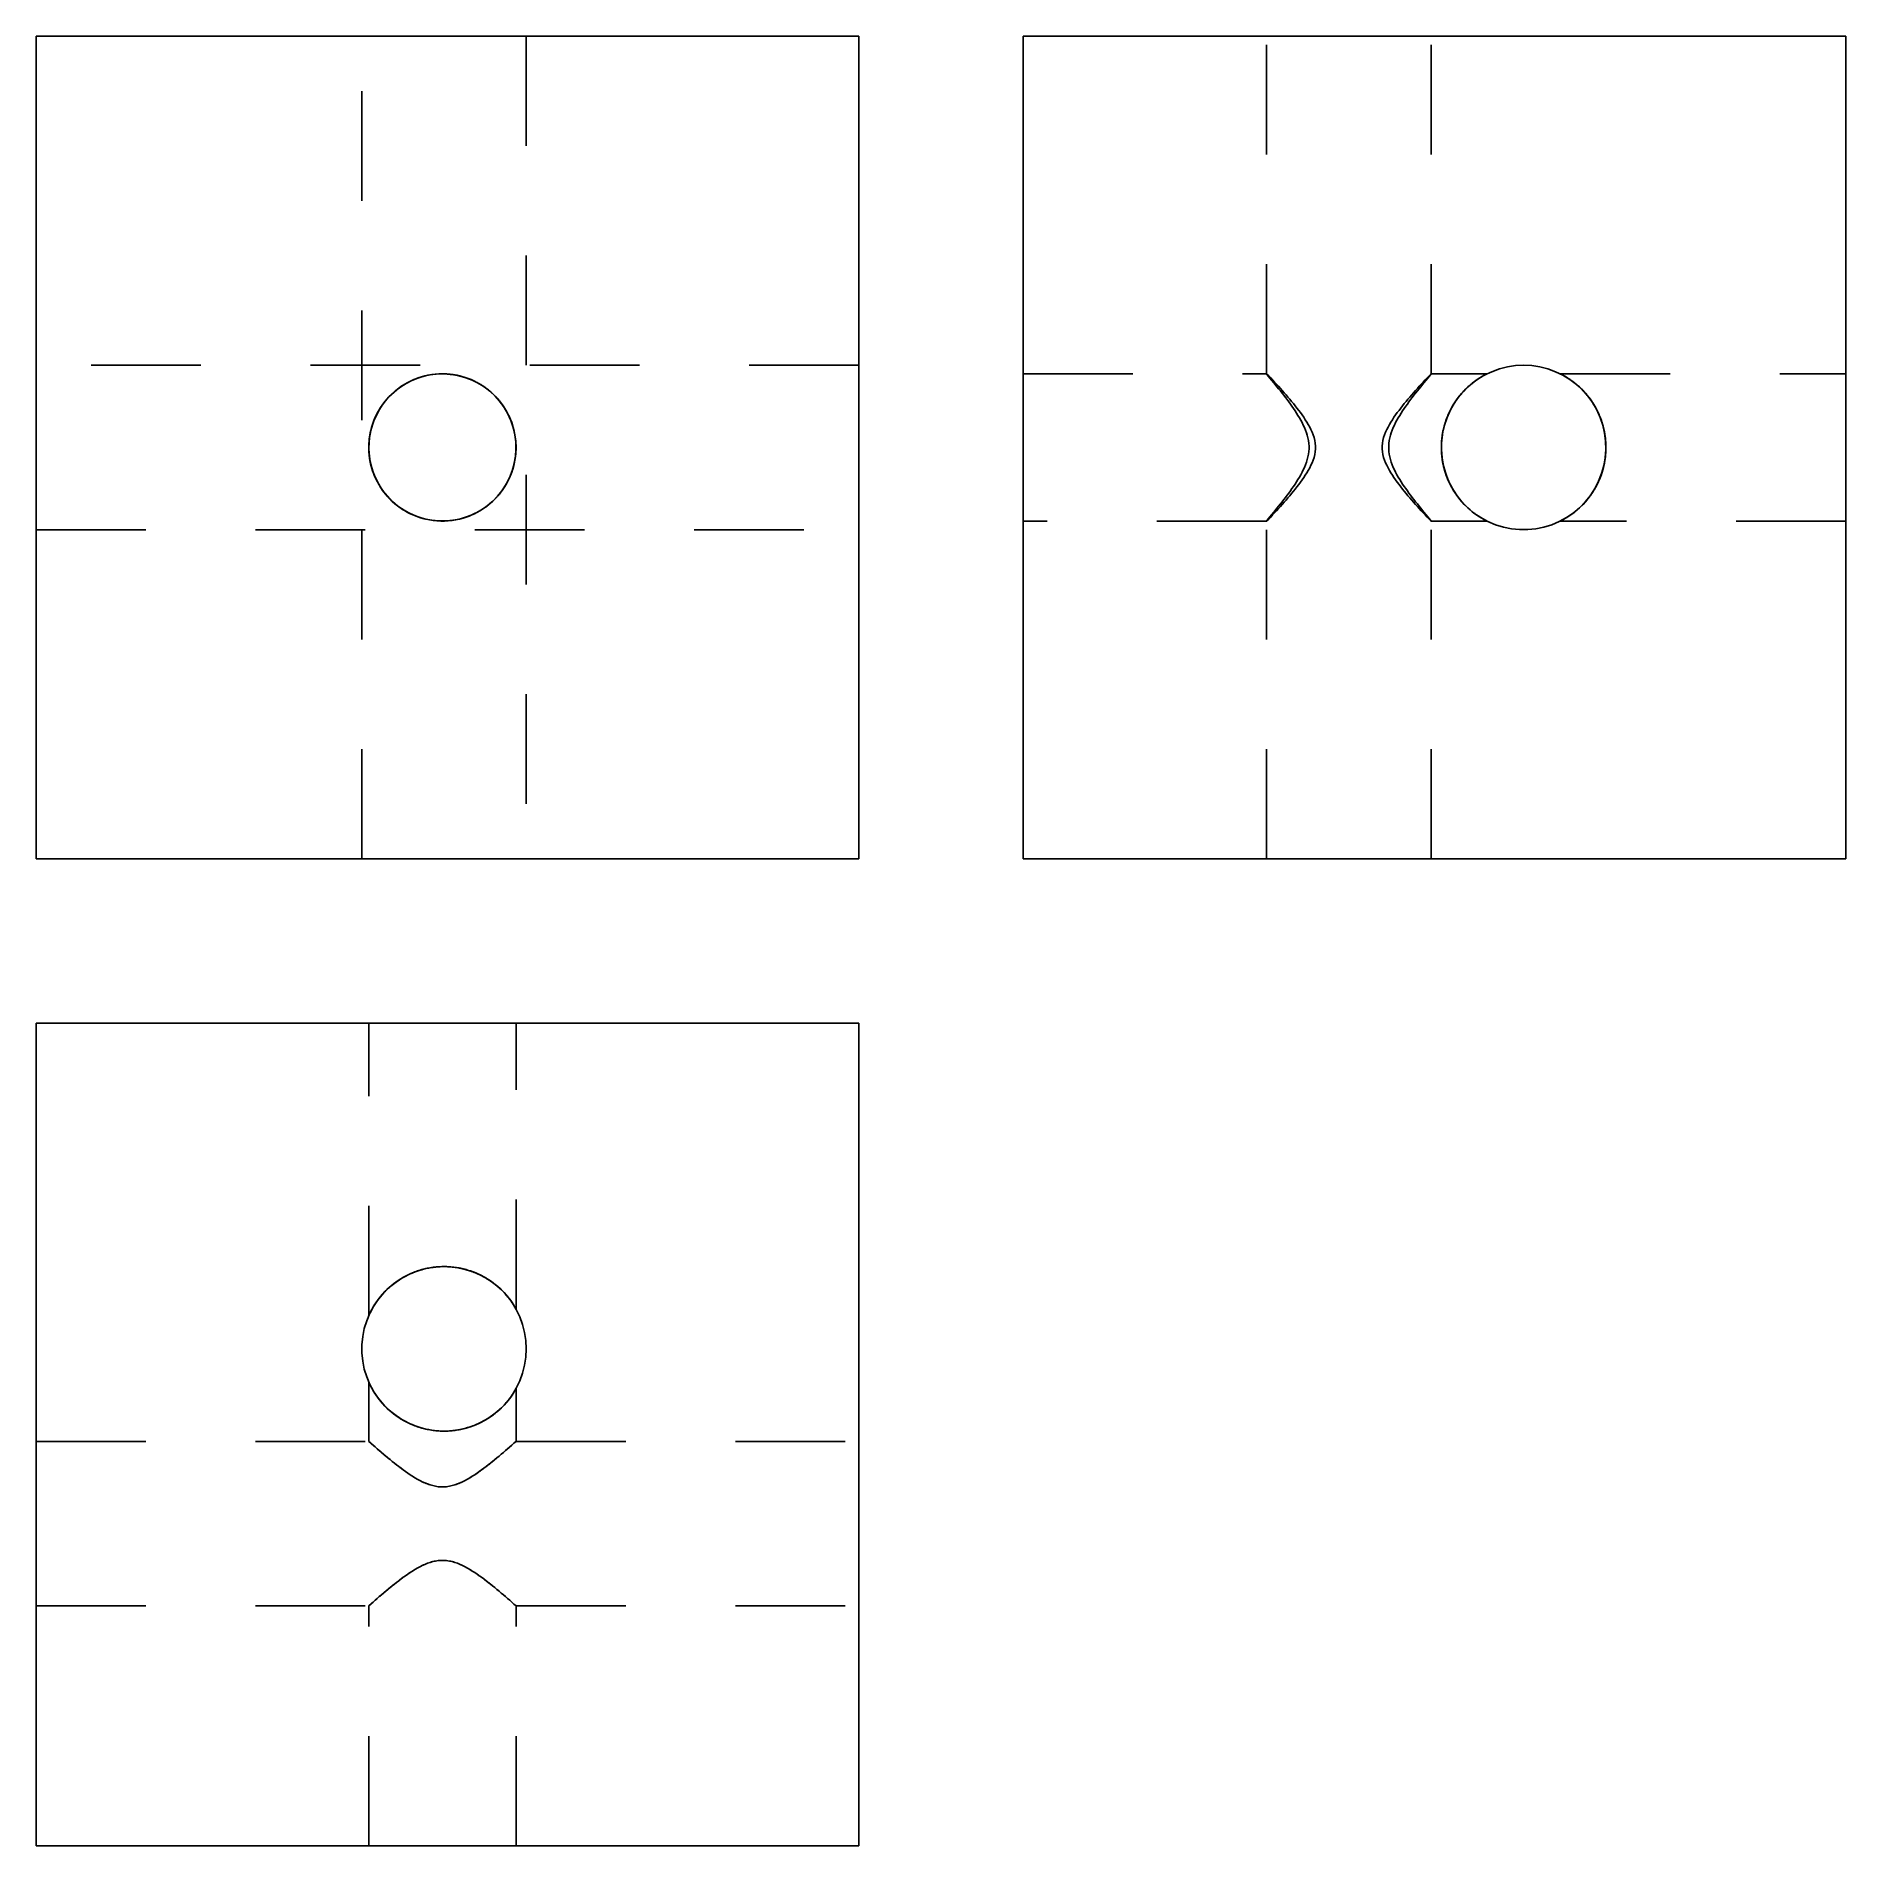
# Model space of a CAD drawing. Extents: x 0 to 1.65, y 0 to 1.65.
import ezdxf

# ---------------------------------------------------------------- set-up
doc = ezdxf.new("R2010")
doc.units = 0
doc.linetypes.add('HIDDEN', pattern=[0.037501, 0.025013, -0.012488])
for name, color, linetype in [('FRONT', 7, 'CONTINUOUS'), ('FRONT_HID', 7, 'HIDDEN'), ('LEFT', 7, 'CONTINUOUS'), ('LEFT_HID', 7, 'HIDDEN'), ('TOP', 7, 'CONTINUOUS'), ('TOP_HID', 7, 'HIDDEN')]:
    doc.layers.add(name, color=color, linetype=linetype)

msp = doc.modelspace()

# ---------------------------------------------------------------- linework, layer by layer
at = {"layer": 'FRONT'}
for p, q in [((0, 0.9), (0, 1.65)), ((0.75, 1.65), (0, 1.65)), ((0.75, 0.9), (0.75, 1.65)), ((0.338301, 1.333933), (0.344329, 1.336836)), ((0.338301, 1.333933), (0.344329, 1.336836)), ((0.342385, 1.33598), (0.345333, 1.33725)), ((0.344329, 1.336836), (0.350615, 1.339124)), ((0.344329, 1.336836), (0.350615, 1.339124)), ((0.345333, 1.33725), (0.348339, 1.338377)), ((0.348339, 1.338377), (0.351395, 1.339359)), ((0.350615, 1.339124), (0.357098, 1.340775)), ((0.350615, 1.339124), (0.357098, 1.340775)), ((0.351395, 1.339359), (0.354495, 1.340194)), ((0.354495, 1.340194), (0.357631, 1.34088)), ((0.357098, 1.340775), (0.363713, 1.341772)), ((0.357098, 1.340775), (0.363713, 1.341772)), ((0.357631, 1.34088), (0.360796, 1.341415)), ((0.360796, 1.341415), (0.363984, 1.341798)), ((0.363713, 1.341772), (0.370395, 1.342105)), ((0.363713, 1.341772), (0.370395, 1.342105)), ((0.363984, 1.341798), (0.367185, 1.342028)), ((0.367185, 1.342028), (0.370395, 1.342105)), ((0.370395, 1.342105), (0.377076, 1.341772)), ((0.370395, 1.342105), (0.377076, 1.341772)), ((0.370395, 1.342105), (0.371337, 1.342099)), ((0.371337, 1.342099), (0.372278, 1.342079)), ((0.372278, 1.342079), (0.373219, 1.342046)), ((0.373219, 1.342046), (0.37416, 1.342)), ((0.37416, 1.342), (0.3751, 1.34194)), ((0.3751, 1.34194), (0.376039, 1.341867)), ((0.376039, 1.341867), (0.376977, 1.341782)), ((0.376977, 1.341782), (0.377914, 1.341683)), ((0.377076, 1.341772), (0.383691, 1.340775)), ((0.377076, 1.341772), (0.383691, 1.340775)), ((0.377914, 1.341683), (0.378849, 1.341571)), ((0.378849, 1.341571), (0.379782, 1.341445)), ((0.379782, 1.341445), (0.380714, 1.341307)), ((0.380714, 1.341307), (0.381644, 1.341156)), ((0.381644, 1.341156), (0.382571, 1.340991)), ((0.382571, 1.340991), (0.383496, 1.340814)), ((0.383496, 1.340814), (0.384418, 1.340624)), ((0.383691, 1.340775), (0.390174, 1.339124)), ((0.383691, 1.340775), (0.390174, 1.339124)), ((0.384418, 1.340624), (0.385338, 1.34042)), ((0.385338, 1.34042), (0.386255, 1.340204)), ((0.386255, 1.340204), (0.387168, 1.339975)), ((0.387168, 1.339975), (0.388079, 1.339733)), ((0.388079, 1.339733), (0.388985, 1.339479)), ((0.388985, 1.339479), (0.389889, 1.339211)), ((0.389889, 1.339211), (0.390788, 1.338932)), ((0.390174, 1.339124), (0.396461, 1.336836)), ((0.390174, 1.339124), (0.396461, 1.336836)), ((0.390788, 1.338932), (0.391683, 1.338639)), ((0.391683, 1.338639), (0.392574, 1.338334)), ((0.392574, 1.338334), (0.393461, 1.338016)), ((0.393461, 1.338016), (0.394343, 1.337686)), ((0.394343, 1.337686), (0.395221, 1.337344)), ((0.395221, 1.337344), (0.396093, 1.33699)), ((0.396093, 1.33699), (0.396961, 1.336623)), ((0.396461, 1.336836), (0.402488, 1.333933)), ((0.396461, 1.336836), (0.402488, 1.333933)), ((0.396961, 1.336623), (0.397823, 1.336244)), ((0.31793, 1.316839), (0.322356, 1.321855)), ((0.31793, 1.316839), (0.322356, 1.321855)), ((0.319488, 1.318722), (0.321638, 1.321107)), ((0.321638, 1.321107), (0.323898, 1.323386)), ((0.322356, 1.321855), (0.32726, 1.326406)), ((0.322356, 1.321855), (0.32726, 1.326406)), ((0.323898, 1.323386), (0.326266, 1.325554)), ((0.326266, 1.325554), (0.328734, 1.327607)), ((0.32726, 1.326406), (0.332593, 1.330445)), ((0.32726, 1.326406), (0.332593, 1.330445)), ((0.328734, 1.327607), (0.331297, 1.329539)), ((0.331297, 1.329539), (0.333951, 1.331347)), ((0.332593, 1.330445), (0.338301, 1.333933)), ((0.332593, 1.330445), (0.338301, 1.333933)), ((0.333951, 1.331347), (0.336687, 1.333025)), ((0.336687, 1.333025), (0.339501, 1.334571)), ((0.339501, 1.334571), (0.342385, 1.33598)), ((0.397823, 1.336244), (0.39868, 1.335853)), ((0.39868, 1.335853), (0.399531, 1.33545)), ((0.399531, 1.33545), (0.400377, 1.335035)), ((0.400377, 1.335035), (0.401216, 1.334608)), ((0.401216, 1.334608), (0.40205, 1.33417)), ((0.40205, 1.33417), (0.402877, 1.33372)), ((0.402488, 1.333933), (0.408196, 1.330445)), ((0.402488, 1.333933), (0.408196, 1.330445)), ((0.402877, 1.33372), (0.403698, 1.333258)), ((0.403698, 1.333258), (0.404512, 1.332785)), ((0.404512, 1.332785), (0.40532, 1.3323)), ((0.40532, 1.3323), (0.406121, 1.331805)), ((0.406121, 1.331805), (0.406915, 1.331298)), ((0.406915, 1.331298), (0.407701, 1.330779)), ((0.407701, 1.330779), (0.40848, 1.33025)), ((0.408196, 1.330445), (0.413529, 1.326406)), ((0.408196, 1.330445), (0.413529, 1.326406)), ((0.40848, 1.33025), (0.409252, 1.32971)), ((0.409252, 1.32971), (0.410016, 1.32916)), ((0.410016, 1.32916), (0.410772, 1.328598)), ((0.410772, 1.328598), (0.411521, 1.328026)), ((0.411521, 1.328026), (0.412261, 1.327444)), ((0.412261, 1.327444), (0.412993, 1.326851)), ((0.412993, 1.326851), (0.413716, 1.326248)), ((0.413529, 1.326406), (0.418433, 1.321855)), ((0.413529, 1.326406), (0.418433, 1.321855)), ((0.413716, 1.326248), (0.414431, 1.325635)), ((0.414431, 1.325635), (0.415138, 1.325012)), ((0.415138, 1.325012), (0.415835, 1.324379)), ((0.415835, 1.324379), (0.416524, 1.323736)), ((0.416524, 1.323736), (0.417203, 1.323084)), ((0.417203, 1.323084), (0.417873, 1.322423)), ((0.417873, 1.322423), (0.418534, 1.321751)), ((0.418433, 1.321855), (0.42286, 1.316839)), ((0.418433, 1.321855), (0.42286, 1.316839)), ((0.418534, 1.321751), (0.419186, 1.321071)), ((0.419186, 1.321071), (0.419827, 1.320382)), ((0.419827, 1.320382), (0.42046, 1.319684)), ((0.307928, 1.299516), (0.31068, 1.305614)), ((0.307928, 1.299516), (0.31068, 1.305614)), ((0.309192, 1.30252), (0.310578, 1.305416)), ((0.310578, 1.305416), (0.312101, 1.308242)), ((0.31068, 1.305614), (0.314025, 1.311408)), ((0.31068, 1.305614), (0.314025, 1.311408)), ((0.312101, 1.308242), (0.313758, 1.310991)), ((0.313758, 1.310991), (0.315544, 1.313659)), ((0.314025, 1.311408), (0.31793, 1.316839)), ((0.314025, 1.311408), (0.31793, 1.316839)), ((0.315544, 1.313659), (0.317456, 1.316238)), ((0.317456, 1.316238), (0.319488, 1.318722)), ((0.42046, 1.319684), (0.421082, 1.318977)), ((0.421082, 1.318977), (0.421694, 1.318261)), ((0.421694, 1.318261), (0.422296, 1.317537)), ((0.42286, 1.316839), (0.426765, 1.311408)), ((0.42286, 1.316839), (0.426765, 1.311408)), ((0.426765, 1.311408), (0.43011, 1.305614)), ((0.426765, 1.311408), (0.43011, 1.305614)), ((0.43011, 1.305614), (0.432861, 1.299516)), ((0.43011, 1.305614), (0.432861, 1.299516)), ((0.303905, 1.284066), (0.304414, 1.287235)), ((0.304309, 1.286653), (0.305798, 1.293175)), ((0.304309, 1.286653), (0.305798, 1.293175)), ((0.304414, 1.287235), (0.305075, 1.290377)), ((0.305075, 1.290377), (0.305885, 1.293483)), ((0.305798, 1.293175), (0.307928, 1.299516)), ((0.305798, 1.293175), (0.307928, 1.299516)), ((0.305885, 1.293483), (0.306843, 1.296547)), ((0.306843, 1.296547), (0.307946, 1.299562)), ((0.307946, 1.299562), (0.309192, 1.30252)), ((0.432861, 1.299516), (0.434992, 1.293175)), ((0.432861, 1.299516), (0.434992, 1.293175)), ((0.434992, 1.293175), (0.436481, 1.286653)), ((0.434992, 1.293175), (0.436481, 1.286653)), ((0.303292, 1.274462), (0.303343, 1.277672)), ((0.303394, 1.271254), (0.303292, 1.274462)), ((0.30331, 1.273327), (0.303477, 1.280015)), ((0.30331, 1.273327), (0.303477, 1.280015)), ((0.30381, 1.266656), (0.30331, 1.273327)), ((0.30381, 1.266656), (0.30331, 1.273327)), ((0.303343, 1.277672), (0.303547, 1.280876)), ((0.30365, 1.268054), (0.303394, 1.271254)), ((0.303477, 1.280015), (0.304309, 1.286653)), ((0.303477, 1.280015), (0.304309, 1.286653)), ((0.303547, 1.280876), (0.303905, 1.284066)), ((0.436481, 1.286653), (0.437312, 1.280015)), ((0.436481, 1.286653), (0.437312, 1.280015)), ((0.437479, 1.273327), (0.436979, 1.266656)), ((0.437479, 1.273327), (0.436979, 1.266656)), ((0.437312, 1.280015), (0.437479, 1.273327)), ((0.437312, 1.280015), (0.437479, 1.273327)), ((0.304059, 1.26487), (0.30365, 1.268054)), ((0.304972, 1.260068), (0.30381, 1.266656)), ((0.304972, 1.260068), (0.30381, 1.266656)), ((0.304619, 1.261709), (0.304059, 1.26487)), ((0.30533, 1.258578), (0.304619, 1.261709)), ((0.306784, 1.253628), (0.304972, 1.260068)), ((0.306784, 1.253628), (0.304972, 1.260068)), ((0.30619, 1.255485), (0.30533, 1.258578)), ((0.307196, 1.252437), (0.30619, 1.255485)), ((0.435818, 1.260068), (0.434006, 1.253628)), ((0.435818, 1.260068), (0.434006, 1.253628)), ((0.436979, 1.266656), (0.435818, 1.260068)), ((0.436979, 1.266656), (0.435818, 1.260068)), ((0.309228, 1.2474), (0.306784, 1.253628)), ((0.309228, 1.2474), (0.306784, 1.253628)), ((0.308348, 1.24944), (0.307196, 1.252437)), ((0.309641, 1.246502), (0.308348, 1.24944)), ((0.31228, 1.241447), (0.309228, 1.2474)), ((0.31228, 1.241447), (0.309228, 1.2474)), ((0.311074, 1.243629), (0.309641, 1.246502)), ((0.312642, 1.240828), (0.311074, 1.243629)), ((0.315909, 1.235828), (0.31228, 1.241447)), ((0.315909, 1.235828), (0.31228, 1.241447)), ((0.314342, 1.238105), (0.312642, 1.240828)), ((0.316171, 1.235467), (0.314342, 1.238105)), ((0.42851, 1.241447), (0.42488, 1.235828)), ((0.42851, 1.241447), (0.42488, 1.235828)), ((0.431562, 1.2474), (0.42851, 1.241447)), ((0.431562, 1.2474), (0.42851, 1.241447)), ((0.434006, 1.253628), (0.431562, 1.2474)), ((0.434006, 1.253628), (0.431562, 1.2474)), ((0.32008, 1.230597), (0.315909, 1.235828)), ((0.32008, 1.230597), (0.315909, 1.235828)), ((0.318123, 1.232919), (0.316171, 1.235467)), ((0.320196, 1.230467), (0.318123, 1.232919)), ((0.324752, 1.225808), (0.32008, 1.230597)), ((0.324752, 1.225808), (0.32008, 1.230597)), ((0.322383, 1.228117), (0.320196, 1.230467)), ((0.32468, 1.225875), (0.322383, 1.228117)), ((0.327082, 1.223745), (0.32468, 1.225875)), ((0.329876, 1.221508), (0.324752, 1.225808)), ((0.329876, 1.221508), (0.324752, 1.225808)), ((0.329582, 1.221732), (0.327082, 1.223745)), ((0.332177, 1.219841), (0.329582, 1.221732)), ((0.335404, 1.21774), (0.329876, 1.221508)), ((0.335404, 1.21774), (0.329876, 1.221508)), ((0.410913, 1.221508), (0.405386, 1.21774)), ((0.410913, 1.221508), (0.405386, 1.21774)), ((0.416038, 1.225808), (0.410913, 1.221508)), ((0.416038, 1.225808), (0.410913, 1.221508)), ((0.420709, 1.230597), (0.416038, 1.225808)), ((0.420709, 1.230597), (0.416038, 1.225808)), ((0.42488, 1.235828), (0.420709, 1.230597)), ((0.42488, 1.235828), (0.420709, 1.230597)), ((0.334858, 1.218077), (0.332177, 1.219841)), ((0.337621, 1.216442), (0.334858, 1.218077)), ((0.341279, 1.21454), (0.335404, 1.21774)), ((0.341279, 1.21454), (0.335404, 1.21774)), ((0.340459, 1.214942), (0.337621, 1.216442)), ((0.343366, 1.213579), (0.340459, 1.214942)), ((0.347443, 1.211942), (0.341279, 1.21454)), ((0.347443, 1.211942), (0.341279, 1.21454)), ((0.346334, 1.212357), (0.343366, 1.213579)), ((0.349358, 1.211277), (0.346334, 1.212357)), ((0.353836, 1.20997), (0.347443, 1.211942)), ((0.353836, 1.20997), (0.347443, 1.211942)), ((0.352429, 1.210344), (0.349358, 1.211277)), ((0.355542, 1.209559), (0.352429, 1.210344)), ((0.360393, 1.208644), (0.353836, 1.20997)), ((0.360393, 1.208644), (0.353836, 1.20997)), ((0.358689, 1.208924), (0.355542, 1.209559)), ((0.361862, 1.208439), (0.358689, 1.208924)), ((0.36705, 1.207978), (0.360393, 1.208644)), ((0.36705, 1.207978), (0.360393, 1.208644)), ((0.37374, 1.207978), (0.36705, 1.207978)), ((0.37374, 1.207978), (0.36705, 1.207978)), ((0.380396, 1.208644), (0.37374, 1.207978)), ((0.380396, 1.208644), (0.37374, 1.207978)), ((0.386953, 1.20997), (0.380396, 1.208644)), ((0.386953, 1.20997), (0.380396, 1.208644)), ((0.393346, 1.211942), (0.386953, 1.20997)), ((0.393346, 1.211942), (0.386953, 1.20997)), ((0.399511, 1.21454), (0.393346, 1.211942)), ((0.399511, 1.21454), (0.393346, 1.211942)), ((0.405386, 1.21774), (0.399511, 1.21454)), ((0.405386, 1.21774), (0.399511, 1.21454)), ((0.75, 0.9), (0, 0.9))]:
    msp.add_line(p, q, dxfattribs=at)
at = {"layer": 'FRONT_HID', "linetype": 'HIDDEN'}
for p, q in [((0.446875, 1.65), (0.296875, 1.65)), ((0.296875, 1.65), (0.446875, 1.65)), ((0.296875, 0.9), (0.296875, 1.65)), ((0.446875, 1.65), (0.446875, 0.9)), ((0, 1.35), (0, 1.2)), ((0, 1.2), (0, 1.35)), ((0.75, 1.35), (0, 1.35)), ((0.342513, 1.336039), (0.34784, 1.338201)), ((0.34784, 1.338201), (0.353332, 1.3399)), ((0.353332, 1.3399), (0.358949, 1.341122)), ((0.358949, 1.341122), (0.364651, 1.341859)), ((0.364651, 1.341859), (0.370395, 1.342105)), ((0.370395, 1.342105), (0.373875, 1.342015)), ((0.373875, 1.342015), (0.377346, 1.341744)), ((0.377346, 1.341744), (0.380799, 1.341294)), ((0.380799, 1.341294), (0.384223, 1.340665)), ((0.384223, 1.340665), (0.387611, 1.339859)), ((0.387611, 1.339859), (0.390952, 1.338879)), ((0.390952, 1.338879), (0.394237, 1.337727)), ((0.394237, 1.337727), (0.397458, 1.336406)), ((0.75, 1.35), (0.75, 1.2)), ((0.75, 1.2), (0.75, 1.35)), ((0.319672, 1.318936), (0.323619, 1.323116)), ((0.323619, 1.323116), (0.327909, 1.326943)), ((0.327909, 1.326943), (0.332511, 1.330389)), ((0.332511, 1.330389), (0.337391, 1.333428)), ((0.337391, 1.333428), (0.342513, 1.336039)), ((0.397458, 1.336406), (0.400607, 1.334919)), ((0.400607, 1.334919), (0.403674, 1.333272)), ((0.403674, 1.333272), (0.406652, 1.331467)), ((0.406652, 1.331467), (0.409532, 1.329511)), ((0.409532, 1.329511), (0.412306, 1.327407)), ((0.412306, 1.327407), (0.414968, 1.325163)), ((0.414968, 1.325163), (0.41751, 1.322784)), ((0.41751, 1.322784), (0.419925, 1.320276)), ((0.419925, 1.320276), (0.422207, 1.317646)), ((0.307856, 1.299331), (0.310168, 1.304594)), ((0.310168, 1.304594), (0.312922, 1.309641)), ((0.312922, 1.309641), (0.316098, 1.314433)), ((0.316098, 1.314433), (0.319672, 1.318936)), ((0.422207, 1.317646), (0.424349, 1.314901)), ((0.422296, 1.317537), (0.425746, 1.312938)), ((0.424349, 1.314901), (0.426346, 1.312049)), ((0.425746, 1.312938), (0.428791, 1.308061)), ((0.426346, 1.312049), (0.428192, 1.309097)), ((0.428192, 1.309097), (0.429883, 1.306053)), ((0.428791, 1.308061), (0.431406, 1.302942)), ((0.429883, 1.306053), (0.431413, 1.302926)), ((0.303725, 1.282629), (0.304622, 1.288308)), ((0.304622, 1.288308), (0.306003, 1.293889)), ((0.306003, 1.293889), (0.307856, 1.299331)), ((0.431406, 1.302942), (0.433574, 1.297617)), ((0.431413, 1.302926), (0.43278, 1.299724)), ((0.43278, 1.299724), (0.433978, 1.296455)), ((0.433574, 1.297617), (0.435278, 1.292126)), ((0.433978, 1.296455), (0.435005, 1.293128)), ((0.435005, 1.293128), (0.435858, 1.289752)), ((0.435278, 1.292126), (0.436506, 1.28651)), ((0.435858, 1.289752), (0.436535, 1.286337)), ((0.303316, 1.276895), (0.303725, 1.282629)), ((0.3034, 1.271146), (0.303316, 1.276895)), ((0.303976, 1.265426), (0.3034, 1.271146)), ((0.436506, 1.28651), (0.437248, 1.280809)), ((0.436535, 1.286337), (0.437034, 1.282891)), ((0.437034, 1.282891), (0.437354, 1.279424)), ((0.437452, 1.272464), (0.43723, 1.268989)), ((0.437248, 1.280809), (0.4375, 1.275066)), ((0.4375, 1.275066), (0.437259, 1.269322)), ((0.437354, 1.279424), (0.437493, 1.275945)), ((0.437493, 1.275945), (0.437452, 1.272464)), ((0.305039, 1.259776), (0.303976, 1.265426)), ((0.306582, 1.254238), (0.305039, 1.259776)), ((0.308593, 1.248853), (0.306582, 1.254238)), ((0.434557, 1.255345), (0.433451, 1.252044)), ((0.435311, 1.258001), (0.433618, 1.252507)), ((0.43549, 1.258699), (0.434557, 1.255345)), ((0.436528, 1.263619), (0.435311, 1.258001)), ((0.436248, 1.262098), (0.43549, 1.258699)), ((0.436829, 1.265531), (0.436248, 1.262098)), ((0.437259, 1.269322), (0.436528, 1.263619)), ((0.43723, 1.268989), (0.436829, 1.265531)), ((0.311058, 1.243659), (0.308593, 1.248853)), ((0.313958, 1.238695), (0.311058, 1.243659)), ((0.317273, 1.233998), (0.313958, 1.238695)), ((0.427367, 1.239542), (0.425451, 1.236635)), ((0.428855, 1.242053), (0.425821, 1.23717)), ((0.42913, 1.242545), (0.427367, 1.239542)), ((0.431461, 1.247178), (0.428855, 1.242053)), ((0.430734, 1.245635), (0.42913, 1.242545)), ((0.432176, 1.248804), (0.430734, 1.245635)), ((0.433618, 1.252507), (0.431461, 1.247178)), ((0.433451, 1.252044), (0.432176, 1.248804)), ((0.320977, 1.229601), (0.317273, 1.233998)), ((0.325044, 1.225538), (0.320977, 1.229601)), ((0.329444, 1.221838), (0.325044, 1.225538)), ((0.334145, 1.218528), (0.329444, 1.221838)), ((0.411052, 1.221613), (0.408228, 1.219576)), ((0.41438, 1.22432), (0.409881, 1.220742)), ((0.413766, 1.223794), (0.411052, 1.221613)), ((0.416363, 1.226112), (0.413766, 1.223794)), ((0.418556, 1.228271), (0.41438, 1.22432)), ((0.418837, 1.228562), (0.416363, 1.226112)), ((0.422379, 1.232565), (0.418556, 1.228271)), ((0.421181, 1.231138), (0.418837, 1.228562)), ((0.423387, 1.233831), (0.421181, 1.231138)), ((0.425821, 1.23717), (0.422379, 1.232565)), ((0.425451, 1.236635), (0.423387, 1.233831)), ((0.339112, 1.215633), (0.334145, 1.218528)), ((0.344308, 1.213173), (0.339112, 1.215633)), ((0.349695, 1.211167), (0.344308, 1.213173)), ((0.355235, 1.20963), (0.349695, 1.211167)), ((0.360886, 1.208572), (0.355235, 1.20963)), ((0.366607, 1.208002), (0.360886, 1.208572)), ((0.365326, 1.208086), (0.361862, 1.208439)), ((0.368803, 1.207914), (0.365326, 1.208086)), ((0.372355, 1.207923), (0.366607, 1.208002)), ((0.372285, 1.207921), (0.368803, 1.207914)), ((0.375762, 1.20811), (0.372285, 1.207921)), ((0.378089, 1.208337), (0.372355, 1.207923)), ((0.379224, 1.208478), (0.375762, 1.20811)), ((0.383767, 1.209241), (0.378089, 1.208337)), ((0.382662, 1.209026), (0.379224, 1.208478)), ((0.386068, 1.209751), (0.382662, 1.209026)), ((0.389346, 1.210626), (0.383767, 1.209241)), ((0.389431, 1.210651), (0.386068, 1.209751)), ((0.394787, 1.212485), (0.389346, 1.210626)), ((0.392743, 1.211725), (0.389431, 1.210651)), ((0.395994, 1.21297), (0.392743, 1.211725)), ((0.400048, 1.214802), (0.394787, 1.212485)), ((0.399177, 1.214381), (0.395994, 1.21297)), ((0.402283, 1.215955), (0.399177, 1.214381)), ((0.405092, 1.217561), (0.400048, 1.214802)), ((0.405302, 1.217689), (0.402283, 1.215955)), ((0.409881, 1.220742), (0.405092, 1.217561)), ((0.408228, 1.219576), (0.405302, 1.217689)), ((0, 1.2), (0.75, 1.2)), ((0.446875, 0.9), (0.296875, 0.9)), ((0.296875, 0.9), (0.446875, 0.9))]:
    msp.add_line(p, q, dxfattribs=at)
at = {"layer": 'LEFT'}
for p, q in [((0.9, 0.9), (0.9, 1.65)), ((0.9, 1.65), (1.65, 1.65)), ((1.65, 0.9), (1.65, 1.65)), ((1.308041, 1.332453), (1.314001, 1.336968)), ((1.313612, 1.336701), (1.313277, 1.336468)), ((1.313949, 1.336933), (1.313612, 1.336701)), ((1.314288, 1.337162), (1.313949, 1.336933)), ((1.314001, 1.336968), (1.320381, 1.340867)), ((1.314627, 1.33739), (1.314288, 1.337162)), ((1.314968, 1.337616), (1.314627, 1.33739)), ((1.31531, 1.33784), (1.314968, 1.337616)), ((1.315653, 1.338062), (1.31531, 1.33784)), ((1.315997, 1.338283), (1.315653, 1.338062)), ((1.316343, 1.338501), (1.315997, 1.338283)), ((1.31669, 1.338718), (1.316343, 1.338501)), ((1.317037, 1.338933), (1.31669, 1.338718)), ((1.317387, 1.339145), (1.317037, 1.338933)), ((1.317737, 1.339356), (1.317387, 1.339145)), ((1.318088, 1.339565), (1.317737, 1.339356)), ((1.318441, 1.339772), (1.318088, 1.339565)), ((1.318794, 1.339977), (1.318441, 1.339772)), ((1.319149, 1.340181), (1.318794, 1.339977)), ((1.319505, 1.340382), (1.319149, 1.340181)), ((1.319862, 1.340581), (1.319505, 1.340382)), ((1.32022, 1.340779), (1.319862, 1.340581)), ((1.320579, 1.340974), (1.32022, 1.340779)), ((1.320381, 1.340867), (1.327117, 1.344111)), ((1.320939, 1.341168), (1.320579, 1.340974)), ((1.3213, 1.341359), (1.320939, 1.341168)), ((1.321663, 1.341549), (1.3213, 1.341359)), ((1.322026, 1.341736), (1.321663, 1.341549)), ((1.32239, 1.341922), (1.322026, 1.341736)), ((1.322755, 1.342105), (1.32239, 1.341922)), ((1.327117, 1.344111), (1.334143, 1.346668)), ((1.334143, 1.346668), (1.341389, 1.348513)), ((1.341389, 1.348513), (1.348782, 1.349627)), ((1.348782, 1.349627), (1.35625, 1.35)), ((1.35625, 1.35), (1.363718, 1.349627)), ((1.363718, 1.349627), (1.371111, 1.348513)), ((1.371111, 1.348513), (1.378357, 1.346668)), ((1.378357, 1.346668), (1.385383, 1.344111)), ((1.385383, 1.344111), (1.392119, 1.340867)), ((1.389745, 1.342105), (1.39011, 1.341922)), ((1.39011, 1.341922), (1.390474, 1.341736)), ((1.390474, 1.341736), (1.390837, 1.341549)), ((1.390837, 1.341549), (1.3912, 1.341359)), ((1.3912, 1.341359), (1.391561, 1.341168)), ((1.391561, 1.341168), (1.391921, 1.340974)), ((1.391921, 1.340974), (1.39228, 1.340779)), ((1.392119, 1.340867), (1.398499, 1.336968)), ((1.39228, 1.340779), (1.392638, 1.340581)), ((1.392638, 1.340581), (1.392995, 1.340382)), ((1.392995, 1.340382), (1.393351, 1.340181)), ((1.393351, 1.340181), (1.393706, 1.339977)), ((1.393706, 1.339977), (1.394059, 1.339772)), ((1.394059, 1.339772), (1.394412, 1.339565)), ((1.394412, 1.339565), (1.394763, 1.339356)), ((1.394763, 1.339356), (1.395113, 1.339145)), ((1.395113, 1.339145), (1.395463, 1.338933)), ((1.395463, 1.338933), (1.39581, 1.338718)), ((1.39581, 1.338718), (1.396157, 1.338501)), ((1.396157, 1.338501), (1.396503, 1.338283)), ((1.396503, 1.338283), (1.396847, 1.338062)), ((1.396847, 1.338062), (1.39719, 1.33784)), ((1.39719, 1.33784), (1.397532, 1.337616)), ((1.397532, 1.337616), (1.397873, 1.33739)), ((1.397873, 1.33739), (1.398212, 1.337162)), ((1.398212, 1.337162), (1.398551, 1.336933)), ((1.398499, 1.336968), (1.404459, 1.332453)), ((1.398551, 1.336933), (1.398888, 1.336701)), ((1.398888, 1.336701), (1.399223, 1.336468)), ((1.293248, 1.315691), (1.297613, 1.321762)), ((1.296532, 1.320374), (1.296135, 1.319847)), ((1.296934, 1.320897), (1.296532, 1.320374)), ((1.29734, 1.321417), (1.296934, 1.320897)), ((1.29775, 1.321934), (1.29734, 1.321417)), ((1.297613, 1.321762), (1.30256, 1.327368)), ((1.298165, 1.322447), (1.29775, 1.321934)), ((1.298585, 1.322956), (1.298165, 1.322447)), ((1.299009, 1.323461), (1.298585, 1.322956)), ((1.299438, 1.323963), (1.299009, 1.323461)), ((1.299871, 1.324461), (1.299438, 1.323963)), ((1.300308, 1.324955), (1.299871, 1.324461)), ((1.30075, 1.325445), (1.300308, 1.324955)), ((1.301195, 1.325931), (1.30075, 1.325445)), ((1.301646, 1.326414), (1.301195, 1.325931)), ((1.3021, 1.326892), (1.301646, 1.326414)), ((1.3024, 1.327203), (1.302116, 1.326909)), ((1.302686, 1.327496), (1.3024, 1.327203)), ((1.30256, 1.327368), (1.308041, 1.332453)), ((1.302973, 1.327787), (1.302686, 1.327496)), ((1.303261, 1.328077), (1.302973, 1.327787)), ((1.303551, 1.328365), (1.303261, 1.328077)), ((1.303843, 1.328652), (1.303551, 1.328365)), ((1.304136, 1.328936), (1.303843, 1.328652)), ((1.304431, 1.32922), (1.304136, 1.328936)), ((1.304727, 1.329501), (1.304431, 1.32922)), ((1.305025, 1.329781), (1.304727, 1.329501)), ((1.305324, 1.33006), (1.305025, 1.329781)), ((1.305625, 1.330337), (1.305324, 1.33006)), ((1.305928, 1.330612), (1.305625, 1.330337)), ((1.306232, 1.330885), (1.305928, 1.330612)), ((1.306537, 1.331157), (1.306232, 1.330885)), ((1.306844, 1.331427), (1.306537, 1.331157)), ((1.307152, 1.331696), (1.306844, 1.331427)), ((1.307462, 1.331962), (1.307152, 1.331696)), ((1.307773, 1.332228), (1.307462, 1.331962)), ((1.308086, 1.332491), (1.307773, 1.332228)), ((1.3084, 1.332753), (1.308086, 1.332491)), ((1.308715, 1.333013), (1.3084, 1.332753)), ((1.309032, 1.333271), (1.308715, 1.333013)), ((1.309351, 1.333527), (1.309032, 1.333271)), ((1.30967, 1.333782), (1.309351, 1.333527)), ((1.309992, 1.334035), (1.30967, 1.333782)), ((1.310314, 1.334287), (1.309992, 1.334035)), ((1.310638, 1.334536), (1.310314, 1.334287)), ((1.310963, 1.334784), (1.310638, 1.334536)), ((1.31129, 1.33503), (1.310963, 1.334784)), ((1.311618, 1.335274), (1.31129, 1.33503)), ((1.311947, 1.335516), (1.311618, 1.335274)), ((1.312277, 1.335757), (1.311947, 1.335516)), ((1.312609, 1.335996), (1.312277, 1.335757)), ((1.312942, 1.336233), (1.312609, 1.335996)), ((1.313277, 1.336468), (1.312942, 1.336233)), ((1.399223, 1.336468), (1.399558, 1.336233)), ((1.399558, 1.336233), (1.399891, 1.335996)), ((1.399891, 1.335996), (1.400223, 1.335757)), ((1.400223, 1.335757), (1.400553, 1.335516)), ((1.400553, 1.335516), (1.400882, 1.335274)), ((1.400882, 1.335274), (1.40121, 1.33503)), ((1.40121, 1.33503), (1.401537, 1.334784)), ((1.401537, 1.334784), (1.401862, 1.334536)), ((1.401862, 1.334536), (1.402186, 1.334287)), ((1.402186, 1.334287), (1.402508, 1.334035)), ((1.402508, 1.334035), (1.40283, 1.333782)), ((1.40283, 1.333782), (1.403149, 1.333527)), ((1.403149, 1.333527), (1.403468, 1.333271)), ((1.403468, 1.333271), (1.403785, 1.333013)), ((1.403785, 1.333013), (1.4041, 1.332753)), ((1.4041, 1.332753), (1.404414, 1.332491)), ((1.404414, 1.332491), (1.404727, 1.332228)), ((1.404459, 1.332453), (1.40994, 1.327368)), ((1.404727, 1.332228), (1.405038, 1.331962)), ((1.405038, 1.331962), (1.405348, 1.331696)), ((1.405348, 1.331696), (1.405656, 1.331427)), ((1.405656, 1.331427), (1.405963, 1.331157)), ((1.405963, 1.331157), (1.406268, 1.330885)), ((1.406268, 1.330885), (1.406572, 1.330612)), ((1.406572, 1.330612), (1.406875, 1.330337)), ((1.406875, 1.330337), (1.407176, 1.33006)), ((1.407176, 1.33006), (1.407475, 1.329781)), ((1.407475, 1.329781), (1.407773, 1.329501)), ((1.407773, 1.329501), (1.408069, 1.32922)), ((1.408069, 1.32922), (1.408364, 1.328936)), ((1.408364, 1.328936), (1.408657, 1.328652)), ((1.408657, 1.328652), (1.408949, 1.328365)), ((1.408949, 1.328365), (1.409239, 1.328077)), ((1.409239, 1.328077), (1.409527, 1.327787)), ((1.409527, 1.327787), (1.409814, 1.327496)), ((1.409814, 1.327496), (1.4101, 1.327203)), ((1.40994, 1.327368), (1.414887, 1.321762)), ((1.4101, 1.327203), (1.410384, 1.326909)), ((1.4104, 1.326892), (1.410854, 1.326414)), ((1.410854, 1.326414), (1.411305, 1.325931)), ((1.411305, 1.325931), (1.41175, 1.325445)), ((1.41175, 1.325445), (1.412192, 1.324955)), ((1.412192, 1.324955), (1.412629, 1.324461)), ((1.412629, 1.324461), (1.413062, 1.323963)), ((1.413062, 1.323963), (1.413491, 1.323461)), ((1.413491, 1.323461), (1.413915, 1.322956)), ((1.413915, 1.322956), (1.414335, 1.322447)), ((1.414335, 1.322447), (1.41475, 1.321934)), ((1.41475, 1.321934), (1.41516, 1.321417)), ((1.414887, 1.321762), (1.419252, 1.315691)), ((1.41516, 1.321417), (1.415566, 1.320897)), ((1.415566, 1.320897), (1.415968, 1.320374)), ((1.415968, 1.320374), (1.416365, 1.319847)), ((1.286434, 1.302401), (1.28951, 1.309216)), ((1.287014, 1.303835), (1.286763, 1.303224)), ((1.287271, 1.304443), (1.287014, 1.303835)), ((1.287532, 1.305048), (1.287271, 1.304443)), ((1.287799, 1.305652), (1.287532, 1.305048)), ((1.288072, 1.306253), (1.287799, 1.305652)), ((1.288349, 1.306851), (1.288072, 1.306253)), ((1.288632, 1.307447), (1.288349, 1.306851)), ((1.28892, 1.308041), (1.288632, 1.307447)), ((1.289213, 1.308632), (1.28892, 1.308041)), ((1.289512, 1.30922), (1.289213, 1.308632)), ((1.28951, 1.309216), (1.293248, 1.315691)), ((1.289816, 1.309806), (1.289512, 1.30922)), ((1.290124, 1.310389), (1.289816, 1.309806)), ((1.290438, 1.31097), (1.290124, 1.310389)), ((1.290757, 1.311547), (1.290438, 1.31097)), ((1.291081, 1.312122), (1.290757, 1.311547)), ((1.29141, 1.312694), (1.291081, 1.312122)), ((1.291744, 1.313263), (1.29141, 1.312694)), ((1.292083, 1.313829), (1.291744, 1.313263)), ((1.292428, 1.314392), (1.292083, 1.313829)), ((1.292777, 1.314952), (1.292428, 1.314392)), ((1.29313, 1.315508), (1.292777, 1.314952)), ((1.293489, 1.316062), (1.29313, 1.315508)), ((1.293853, 1.316613), (1.293489, 1.316062)), ((1.294221, 1.31716), (1.293853, 1.316613)), ((1.294595, 1.317704), (1.294221, 1.31716)), ((1.294973, 1.318245), (1.294595, 1.317704)), ((1.295356, 1.318782), (1.294973, 1.318245)), ((1.295743, 1.319316), (1.295356, 1.318782)), ((1.296135, 1.319847), (1.295743, 1.319316)), ((1.416365, 1.319847), (1.416757, 1.319316)), ((1.416757, 1.319316), (1.417144, 1.318782)), ((1.417144, 1.318782), (1.417527, 1.318245)), ((1.417527, 1.318245), (1.417905, 1.317704)), ((1.417905, 1.317704), (1.418279, 1.31716)), ((1.418279, 1.31716), (1.418647, 1.316613)), ((1.418647, 1.316613), (1.419011, 1.316062)), ((1.419011, 1.316062), (1.41937, 1.315508)), ((1.419252, 1.315691), (1.42299, 1.309216)), ((1.41937, 1.315508), (1.419723, 1.314952)), ((1.419723, 1.314952), (1.420072, 1.314392)), ((1.420072, 1.314392), (1.420417, 1.313829)), ((1.420417, 1.313829), (1.420756, 1.313263)), ((1.420756, 1.313263), (1.42109, 1.312694)), ((1.42109, 1.312694), (1.421419, 1.312122)), ((1.421419, 1.312122), (1.421743, 1.311547)), ((1.421743, 1.311547), (1.422062, 1.31097)), ((1.422062, 1.31097), (1.422376, 1.310389)), ((1.422376, 1.310389), (1.422684, 1.309806)), ((1.422684, 1.309806), (1.422988, 1.30922)), ((1.422988, 1.30922), (1.423287, 1.308632)), ((1.42299, 1.309216), (1.426066, 1.302401)), ((1.423287, 1.308632), (1.42358, 1.308041)), ((1.42358, 1.308041), (1.423868, 1.307447)), ((1.423868, 1.307447), (1.424151, 1.306851)), ((1.424151, 1.306851), (1.424428, 1.306253)), ((1.424428, 1.306253), (1.424701, 1.305652)), ((1.424701, 1.305652), (1.424968, 1.305048)), ((1.424968, 1.305048), (1.425229, 1.304443)), ((1.425229, 1.304443), (1.425486, 1.303835)), ((1.425486, 1.303835), (1.425737, 1.303224)), ((1.28146, 1.280605), (1.282389, 1.288024)), ((1.282389, 1.288024), (1.284053, 1.295313)), ((1.283036, 1.291271), (1.282896, 1.290626)), ((1.283182, 1.291914), (1.283036, 1.291271)), ((1.283334, 1.292556), (1.283182, 1.291914)), ((1.283491, 1.293197), (1.283334, 1.292556)), ((1.283654, 1.293836), (1.283491, 1.293197)), ((1.283822, 1.294474), (1.283654, 1.293836)), ((1.283997, 1.295111), (1.283822, 1.294474)), ((1.284176, 1.295745), (1.283997, 1.295111)), ((1.284053, 1.295313), (1.286434, 1.302401)), ((1.284362, 1.296379), (1.284176, 1.295745)), ((1.284552, 1.29701), (1.284362, 1.296379)), ((1.284749, 1.29764), (1.284552, 1.29701)), ((1.284951, 1.298268), (1.284749, 1.29764)), ((1.285158, 1.298895), (1.284951, 1.298268)), ((1.285371, 1.299519), (1.285158, 1.298895)), ((1.28559, 1.300142), (1.285371, 1.299519)), ((1.285813, 1.300762), (1.28559, 1.300142)), ((1.286043, 1.301381), (1.285813, 1.300762)), ((1.286278, 1.301998), (1.286043, 1.301381)), ((1.286518, 1.302612), (1.286278, 1.301998)), ((1.286763, 1.303224), (1.286518, 1.302612)), ((1.425737, 1.303224), (1.425982, 1.302612)), ((1.425982, 1.302612), (1.426222, 1.301998)), ((1.426066, 1.302401), (1.428447, 1.295313)), ((1.426222, 1.301998), (1.426457, 1.301381)), ((1.426457, 1.301381), (1.426687, 1.300762)), ((1.426687, 1.300762), (1.42691, 1.300142)), ((1.42691, 1.300142), (1.427129, 1.299519)), ((1.427129, 1.299519), (1.427342, 1.298895)), ((1.427342, 1.298895), (1.427549, 1.298268)), ((1.427549, 1.298268), (1.427751, 1.29764)), ((1.427751, 1.29764), (1.427948, 1.29701)), ((1.427948, 1.29701), (1.428138, 1.296379)), ((1.428138, 1.296379), (1.428324, 1.295745)), ((1.428324, 1.295745), (1.428503, 1.295111)), ((1.428447, 1.295313), (1.430111, 1.288024)), ((1.428503, 1.295111), (1.428678, 1.294474)), ((1.428678, 1.294474), (1.428846, 1.293836)), ((1.428846, 1.293836), (1.429009, 1.293197)), ((1.429009, 1.293197), (1.429166, 1.292556)), ((1.429166, 1.292556), (1.429318, 1.291914)), ((1.429318, 1.291914), (1.429464, 1.291271)), ((1.429464, 1.291271), (1.429604, 1.290626)), ((1.430111, 1.288024), (1.43104, 1.280605)), ((1.281273, 1.27313), (1.28146, 1.280605)), ((1.281832, 1.265674), (1.281273, 1.27313)), ((1.431227, 1.27313), (1.430668, 1.265674)), ((1.43104, 1.280605), (1.431227, 1.27313)), ((1.28313, 1.258311), (1.281832, 1.265674)), ((1.285155, 1.251114), (1.28313, 1.258311)), ((1.42937, 1.258311), (1.427345, 1.251114)), ((1.430668, 1.265674), (1.42937, 1.258311)), ((1.287887, 1.244153), (1.285155, 1.251114)), ((1.291298, 1.2375), (1.287887, 1.244153)), ((1.295355, 1.231219), (1.291298, 1.2375)), ((1.421202, 1.2375), (1.417145, 1.231219)), ((1.424613, 1.244153), (1.421202, 1.2375)), ((1.427345, 1.251114), (1.424613, 1.244153)), ((1.292169, 1.23603), (1.295657, 1.230802)), ((1.300016, 1.225374), (1.295355, 1.231219)), ((1.299887, 1.225521), (1.299887, 1.22552)), ((1.305237, 1.220021), (1.300016, 1.225374)), ((1.302081, 1.223128), (1.302097, 1.223111)), ((1.412484, 1.225374), (1.407263, 1.220021)), ((1.410419, 1.223128), (1.410403, 1.223111)), ((1.417145, 1.231219), (1.412484, 1.225374)), ((1.412613, 1.225521), (1.412613, 1.22552)), ((1.420331, 1.23603), (1.416843, 1.230802)), ((1.310965, 1.215215), (1.305237, 1.220021)), ((1.317142, 1.211003), (1.310965, 1.215215)), ((1.323709, 1.207427), (1.317142, 1.211003)), ((1.330598, 1.204523), (1.323709, 1.207427)), ((1.337743, 1.202319), (1.330598, 1.204523)), ((1.381902, 1.204523), (1.374757, 1.202319)), ((1.388791, 1.207427), (1.381902, 1.204523)), ((1.395358, 1.211003), (1.388791, 1.207427)), ((1.401535, 1.215215), (1.395358, 1.211003)), ((1.407263, 1.220021), (1.401535, 1.215215)), ((1.345072, 1.200838), (1.337743, 1.202319)), ((1.352512, 1.200093), (1.345072, 1.200838)), ((1.359988, 1.200093), (1.352512, 1.200093)), ((1.367428, 1.200838), (1.359988, 1.200093)), ((1.374757, 1.202319), (1.367428, 1.200838)), ((0.9, 0.9), (1.65, 0.9))]:
    msp.add_line(p, q, dxfattribs=at)
at = {"layer": 'LEFT_HID', "linetype": 'HIDDEN'}
for p, q in [((1.196875, 1.65), (1.121875, 1.65)), ((1.121875, 1.65), (1.271875, 1.65)), ((1.121875, 1.342089), (1.121875, 1.65)), ((1.271875, 1.65), (1.196875, 1.65)), ((1.271875, 1.342089), (1.271875, 1.65)), ((0.9, 1.342105), (0.9, 1.207895)), ((0.9, 1.207895), (0.9, 1.342105)), ((0.9, 1.342105), (1.12189, 1.342105)), ((1.12189, 1.342105), (1.121875, 1.342089)), ((1.121875, 1.342089), (1.123363, 1.340084)), ((1.123788, 1.340326), (1.12189, 1.342105)), ((1.123363, 1.340084), (1.124943, 1.338145)), ((1.125597, 1.338448), (1.123788, 1.340326)), ((1.124943, 1.338145), (1.126533, 1.336212)), ((1.127385, 1.336549), (1.125597, 1.338448)), ((1.12916, 1.334638), (1.127385, 1.336549)), ((1.26459, 1.334638), (1.266365, 1.336549)), ((1.266365, 1.336549), (1.268153, 1.338448)), ((1.268807, 1.338145), (1.267217, 1.336212)), ((1.268153, 1.338448), (1.269962, 1.340326)), ((1.270387, 1.340084), (1.268807, 1.338145)), ((1.269962, 1.340326), (1.27186, 1.342105)), ((1.271875, 1.342089), (1.270387, 1.340084)), ((1.27186, 1.342105), (1.271875, 1.342089)), ((1.27186, 1.342105), (1.322755, 1.342105)), ((1.311532, 1.335211), (1.313677, 1.336746)), ((1.313677, 1.336746), (1.315875, 1.338205)), ((1.315875, 1.338205), (1.318122, 1.339585)), ((1.318122, 1.339585), (1.320417, 1.340886)), ((1.320417, 1.340886), (1.322755, 1.342105)), ((1.392083, 1.340886), (1.389745, 1.342105)), ((1.389745, 1.342105), (1.65, 1.342105)), ((1.394378, 1.339585), (1.392083, 1.340886)), ((1.396625, 1.338205), (1.394378, 1.339585)), ((1.398823, 1.336746), (1.396625, 1.338205)), ((1.400968, 1.335211), (1.398823, 1.336746)), ((1.65, 1.342105), (1.65, 1.207895)), ((1.65, 1.207895), (1.65, 1.342105)), ((1.126533, 1.336212), (1.128122, 1.33428)), ((1.128122, 1.33428), (1.129709, 1.332345)), ((1.130924, 1.332717), (1.12916, 1.334638)), ((1.129709, 1.332345), (1.131289, 1.330405)), ((1.132677, 1.330786), (1.130924, 1.332717)), ((1.131289, 1.330405), (1.132862, 1.328459)), ((1.13442, 1.328846), (1.132677, 1.330786)), ((1.132862, 1.328459), (1.134426, 1.326506)), ((1.136153, 1.326898), (1.13442, 1.328846)), ((1.134426, 1.326506), (1.135979, 1.324545)), ((1.135979, 1.324545), (1.13752, 1.322573)), ((1.137876, 1.324939), (1.136153, 1.326898)), ((1.13752, 1.322573), (1.139047, 1.320592)), ((1.139587, 1.322971), (1.137876, 1.324939)), ((1.139047, 1.320592), (1.140559, 1.318598)), ((1.141285, 1.320991), (1.139587, 1.322971)), ((1.14297, 1.319001), (1.141285, 1.320991)), ((1.25078, 1.319001), (1.252465, 1.320991)), ((1.252465, 1.320991), (1.254163, 1.322971)), ((1.254703, 1.320592), (1.253191, 1.318598)), ((1.254163, 1.322971), (1.255874, 1.324939)), ((1.25623, 1.322573), (1.254703, 1.320592)), ((1.255874, 1.324939), (1.257597, 1.326898)), ((1.257771, 1.324545), (1.25623, 1.322573)), ((1.257597, 1.326898), (1.25933, 1.328846)), ((1.259324, 1.326506), (1.257771, 1.324545)), ((1.260888, 1.328459), (1.259324, 1.326506)), ((1.25933, 1.328846), (1.261073, 1.330786)), ((1.262461, 1.330405), (1.260888, 1.328459)), ((1.261073, 1.330786), (1.262826, 1.332717)), ((1.264041, 1.332345), (1.262461, 1.330405)), ((1.262826, 1.332717), (1.26459, 1.334638)), ((1.265628, 1.33428), (1.264041, 1.332345)), ((1.267217, 1.336212), (1.265628, 1.33428)), ((1.295012, 1.318301), (1.296573, 1.320427)), ((1.296573, 1.320427), (1.298207, 1.322497)), ((1.298207, 1.322497), (1.299913, 1.324509)), ((1.299913, 1.324509), (1.301689, 1.326459)), ((1.301689, 1.326459), (1.303532, 1.328346)), ((1.302116, 1.326909), (1.3021, 1.326892)), ((1.303532, 1.328346), (1.30544, 1.330167)), ((1.30544, 1.330167), (1.307411, 1.331919)), ((1.307411, 1.331919), (1.309443, 1.333601)), ((1.309443, 1.333601), (1.311532, 1.335211)), ((1.403057, 1.333601), (1.400968, 1.335211)), ((1.405089, 1.331919), (1.403057, 1.333601)), ((1.40706, 1.330167), (1.405089, 1.331919)), ((1.408968, 1.328346), (1.40706, 1.330167)), ((1.410811, 1.326459), (1.408968, 1.328346)), ((1.410384, 1.326909), (1.4104, 1.326892)), ((1.412587, 1.324509), (1.410811, 1.326459)), ((1.414293, 1.322497), (1.412587, 1.324509)), ((1.415927, 1.320427), (1.414293, 1.322497)), ((1.417488, 1.318301), (1.415927, 1.320427)), ((1.140559, 1.318598), (1.142053, 1.316591)), ((1.142053, 1.316591), (1.143528, 1.31457)), ((1.14464, 1.316997), (1.14297, 1.319001)), ((1.143528, 1.31457), (1.14498, 1.312532)), ((1.146293, 1.31498), (1.14464, 1.316997)), ((1.14498, 1.312532), (1.146407, 1.310477)), ((1.147927, 1.312948), (1.146293, 1.31498)), ((1.146407, 1.310477), (1.147806, 1.308403)), ((1.147806, 1.308403), (1.149172, 1.306307)), ((1.149541, 1.310898), (1.147927, 1.312948)), ((1.149172, 1.306307), (1.150502, 1.304187)), ((1.15113, 1.30883), (1.149541, 1.310898)), ((1.150502, 1.304187), (1.151789, 1.302042)), ((1.152692, 1.306742), (1.15113, 1.30883)), ((1.154221, 1.304629), (1.152692, 1.306742)), ((1.155714, 1.302491), (1.154221, 1.304629)), ((1.238036, 1.302491), (1.239529, 1.304629)), ((1.239529, 1.304629), (1.241058, 1.306742)), ((1.241058, 1.306742), (1.24262, 1.30883)), ((1.243248, 1.304187), (1.241961, 1.302042)), ((1.24262, 1.30883), (1.244209, 1.310898)), ((1.244578, 1.306307), (1.243248, 1.304187)), ((1.244209, 1.310898), (1.245823, 1.312948)), ((1.245944, 1.308403), (1.244578, 1.306307)), ((1.245823, 1.312948), (1.247457, 1.31498)), ((1.247343, 1.310477), (1.245944, 1.308403)), ((1.24877, 1.312532), (1.247343, 1.310477)), ((1.247457, 1.31498), (1.24911, 1.316997)), ((1.250222, 1.31457), (1.24877, 1.312532)), ((1.24911, 1.316997), (1.25078, 1.319001)), ((1.251697, 1.316591), (1.250222, 1.31457)), ((1.253191, 1.318598), (1.251697, 1.316591)), ((1.286306, 1.302071), (1.287301, 1.304513)), ((1.287301, 1.304513), (1.288381, 1.30692)), ((1.288381, 1.30692), (1.289546, 1.309286)), ((1.289546, 1.309286), (1.290793, 1.311611)), ((1.290793, 1.311611), (1.29212, 1.31389)), ((1.29212, 1.31389), (1.293528, 1.31612)), ((1.293528, 1.31612), (1.295012, 1.318301)), ((1.418972, 1.31612), (1.417488, 1.318301)), ((1.42038, 1.31389), (1.418972, 1.31612)), ((1.421707, 1.311611), (1.42038, 1.31389)), ((1.422954, 1.309286), (1.421707, 1.311611)), ((1.424119, 1.30692), (1.422954, 1.309286)), ((1.425199, 1.304513), (1.424119, 1.30692)), ((1.426194, 1.302071), (1.425199, 1.304513)), ((1.151789, 1.302042), (1.153027, 1.299868)), ((1.153027, 1.299868), (1.15421, 1.297663)), ((1.15421, 1.297663), (1.155329, 1.295425)), ((1.155329, 1.295425), (1.156373, 1.293151)), ((1.157164, 1.300323), (1.155714, 1.302491)), ((1.156373, 1.293151), (1.157332, 1.29084)), ((1.158563, 1.298122), (1.157164, 1.300323)), ((1.157332, 1.29084), (1.158193, 1.288491)), ((1.158193, 1.288491), (1.158942, 1.286104)), ((1.159902, 1.295884), (1.158563, 1.298122)), ((1.161169, 1.293604), (1.159902, 1.295884)), ((1.16235, 1.291279), (1.161169, 1.293604)), ((1.163428, 1.288905), (1.16235, 1.291279)), ((1.164383, 1.286478), (1.163428, 1.288905)), ((1.229367, 1.286478), (1.230322, 1.288905)), ((1.230322, 1.288905), (1.2314, 1.291279)), ((1.2314, 1.291279), (1.232581, 1.293604)), ((1.232581, 1.293604), (1.233848, 1.295884)), ((1.233848, 1.295884), (1.235187, 1.298122)), ((1.235557, 1.288491), (1.234808, 1.286104)), ((1.235187, 1.298122), (1.236586, 1.300323)), ((1.236418, 1.29084), (1.235557, 1.288491)), ((1.237377, 1.293151), (1.236418, 1.29084)), ((1.236586, 1.300323), (1.238036, 1.302491)), ((1.238421, 1.295425), (1.237377, 1.293151)), ((1.23954, 1.297663), (1.238421, 1.295425)), ((1.240723, 1.299868), (1.23954, 1.297663)), ((1.241961, 1.302042), (1.240723, 1.299868)), ((1.28223, 1.287087), (1.282091, 1.286198)), ((1.282187, 1.28682), (1.282649, 1.289417)), ((1.282381, 1.287975), (1.28223, 1.287087)), ((1.282542, 1.28886), (1.282381, 1.287975)), ((1.282714, 1.289744), (1.282542, 1.28886)), ((1.282649, 1.289417), (1.283201, 1.291996)), ((1.282896, 1.290626), (1.282714, 1.289744)), ((1.283201, 1.291996), (1.283844, 1.294554)), ((1.283844, 1.294554), (1.284576, 1.297088)), ((1.284576, 1.297088), (1.285397, 1.299595)), ((1.285397, 1.299595), (1.286306, 1.302071)), ((1.427103, 1.299595), (1.426194, 1.302071)), ((1.427924, 1.297088), (1.427103, 1.299595)), ((1.428656, 1.294554), (1.427924, 1.297088)), ((1.429299, 1.291996), (1.428656, 1.294554)), ((1.429851, 1.289417), (1.429299, 1.291996)), ((1.429604, 1.290626), (1.429786, 1.289744)), ((1.429786, 1.289744), (1.429958, 1.28886)), ((1.430313, 1.28682), (1.429851, 1.289417)), ((1.429958, 1.28886), (1.430119, 1.287975)), ((1.430119, 1.287975), (1.43027, 1.287087)), ((1.43027, 1.287087), (1.430409, 1.286198)), ((1.158942, 1.286104), (1.159565, 1.283681)), ((1.159565, 1.283681), (1.160047, 1.281227)), ((1.160047, 1.281227), (1.160377, 1.278747)), ((1.160377, 1.271253), (1.160047, 1.268773)), ((1.160377, 1.278747), (1.160545, 1.276251)), ((1.160545, 1.273749), (1.160377, 1.271253)), ((1.160545, 1.276251), (1.160545, 1.273749)), ((1.165192, 1.283999), (1.164383, 1.286478)), ((1.16583, 1.281471), (1.165192, 1.283999)), ((1.166271, 1.278901), (1.16583, 1.281471)), ((1.16583, 1.268529), (1.166271, 1.271099)), ((1.166498, 1.276304), (1.166271, 1.278901)), ((1.166271, 1.271099), (1.166498, 1.273696)), ((1.166498, 1.273696), (1.166498, 1.276304)), ((1.227252, 1.276304), (1.227479, 1.278901)), ((1.227252, 1.273696), (1.227252, 1.276304)), ((1.227479, 1.271099), (1.227252, 1.273696)), ((1.227479, 1.278901), (1.22792, 1.281471)), ((1.22792, 1.268529), (1.227479, 1.271099)), ((1.22792, 1.281471), (1.228558, 1.283999)), ((1.228558, 1.283999), (1.229367, 1.286478)), ((1.233373, 1.278747), (1.233205, 1.276251)), ((1.233205, 1.276251), (1.233205, 1.273749)), ((1.233205, 1.273749), (1.233373, 1.271253)), ((1.233703, 1.281227), (1.233373, 1.278747)), ((1.233373, 1.271253), (1.233703, 1.268773)), ((1.234185, 1.283681), (1.233703, 1.281227)), ((1.234808, 1.286104), (1.234185, 1.283681)), ((1.281262, 1.276336), (1.281251, 1.275436)), ((1.281251, 1.275436), (1.281251, 1.274536)), ((1.281251, 1.274536), (1.281262, 1.273635)), ((1.281262, 1.276319), (1.281354, 1.278955)), ((1.281283, 1.277236), (1.281262, 1.276336)), ((1.281262, 1.273681), (1.281262, 1.276319)), ((1.281354, 1.271045), (1.281262, 1.273681)), ((1.281262, 1.273635), (1.281284, 1.272735)), ((1.281316, 1.278136), (1.281283, 1.277236)), ((1.281284, 1.272735), (1.281317, 1.271836)), ((1.281359, 1.279035), (1.281316, 1.278136)), ((1.281317, 1.271836), (1.28136, 1.270936)), ((1.281354, 1.278955), (1.28154, 1.281586)), ((1.28154, 1.268414), (1.281354, 1.271045)), ((1.281412, 1.279934), (1.281359, 1.279035)), ((1.28136, 1.270936), (1.281414, 1.270038)), ((1.281477, 1.280832), (1.281412, 1.279934)), ((1.281552, 1.281729), (1.281477, 1.280832)), ((1.28154, 1.281586), (1.281817, 1.284209)), ((1.281639, 1.282625), (1.281552, 1.281729)), ((1.281736, 1.28352), (1.281639, 1.282625)), ((1.281843, 1.284414), (1.281736, 1.28352)), ((1.281817, 1.284209), (1.282187, 1.28682)), ((1.281962, 1.285307), (1.281843, 1.284414)), ((1.282091, 1.286198), (1.281962, 1.285307)), ((1.430683, 1.284209), (1.430313, 1.28682)), ((1.430409, 1.286198), (1.430538, 1.285307)), ((1.430538, 1.285307), (1.430657, 1.284414)), ((1.430657, 1.284414), (1.430764, 1.28352)), ((1.43096, 1.281586), (1.430683, 1.284209)), ((1.430764, 1.28352), (1.430861, 1.282625)), ((1.430861, 1.282625), (1.430948, 1.281729)), ((1.430948, 1.281729), (1.431023, 1.280832)), ((1.431146, 1.278955), (1.43096, 1.281586)), ((1.43096, 1.268414), (1.431146, 1.271045)), ((1.431023, 1.280832), (1.431088, 1.279934)), ((1.43114, 1.270936), (1.431086, 1.270038)), ((1.431088, 1.279934), (1.431141, 1.279035)), ((1.431183, 1.271836), (1.43114, 1.270936)), ((1.431141, 1.279035), (1.431184, 1.278136)), ((1.431238, 1.276319), (1.431146, 1.278955)), ((1.431146, 1.271045), (1.431238, 1.273681)), ((1.431216, 1.272735), (1.431183, 1.271836)), ((1.431184, 1.278136), (1.431217, 1.277236)), ((1.431238, 1.273635), (1.431216, 1.272735)), ((1.431217, 1.277236), (1.431238, 1.276336)), ((1.431238, 1.276336), (1.431249, 1.275436)), ((1.431238, 1.273681), (1.431238, 1.276319)), ((1.431249, 1.274536), (1.431238, 1.273635)), ((1.431249, 1.275436), (1.431249, 1.274536)), ((1.155329, 1.254575), (1.15421, 1.252337)), ((1.156373, 1.256849), (1.155329, 1.254575)), ((1.157332, 1.25916), (1.156373, 1.256849)), ((1.158193, 1.261509), (1.157332, 1.25916)), ((1.158942, 1.263896), (1.158193, 1.261509)), ((1.158563, 1.251878), (1.159902, 1.254116)), ((1.159565, 1.266319), (1.158942, 1.263896)), ((1.160047, 1.268773), (1.159565, 1.266319)), ((1.159902, 1.254116), (1.161169, 1.256396)), ((1.161169, 1.256396), (1.16235, 1.258721)), ((1.16235, 1.258721), (1.163428, 1.261095)), ((1.163428, 1.261095), (1.164383, 1.263522)), ((1.164383, 1.263522), (1.165192, 1.266001)), ((1.165192, 1.266001), (1.16583, 1.268529)), ((1.228558, 1.266001), (1.22792, 1.268529)), ((1.229367, 1.263522), (1.228558, 1.266001)), ((1.230322, 1.261095), (1.229367, 1.263522)), ((1.2314, 1.258721), (1.230322, 1.261095)), ((1.232581, 1.256396), (1.2314, 1.258721)), ((1.233848, 1.254116), (1.232581, 1.256396)), ((1.233703, 1.268773), (1.234185, 1.266319)), ((1.235187, 1.251878), (1.233848, 1.254116)), ((1.234185, 1.266319), (1.234808, 1.263896)), ((1.234808, 1.263896), (1.235557, 1.261509)), ((1.235557, 1.261509), (1.236418, 1.25916)), ((1.236418, 1.25916), (1.237377, 1.256849)), ((1.237377, 1.256849), (1.238421, 1.254575)), ((1.238421, 1.254575), (1.23954, 1.252337)), ((1.281414, 1.270038), (1.281479, 1.26914)), ((1.281479, 1.26914), (1.281555, 1.268243)), ((1.281818, 1.265791), (1.28154, 1.268414)), ((1.281555, 1.268243), (1.281642, 1.267346)), ((1.281642, 1.267346), (1.281739, 1.266451)), ((1.281739, 1.266451), (1.281847, 1.265558)), ((1.282187, 1.26318), (1.281818, 1.265791)), ((1.281847, 1.265558), (1.281965, 1.264665)), ((1.281965, 1.264665), (1.282095, 1.263774)), ((1.282095, 1.263774), (1.282235, 1.262885)), ((1.282649, 1.260583), (1.282187, 1.26318)), ((1.282235, 1.262885), (1.282386, 1.261997)), ((1.282386, 1.261997), (1.282547, 1.261112)), ((1.282547, 1.261112), (1.282719, 1.260228)), ((1.283201, 1.258004), (1.282649, 1.260583)), ((1.282719, 1.260228), (1.282902, 1.259346)), ((1.282902, 1.259346), (1.283095, 1.258467)), ((1.283095, 1.258467), (1.283299, 1.25759)), ((1.283844, 1.255446), (1.283201, 1.258004)), ((1.283299, 1.25759), (1.283513, 1.256715)), ((1.283513, 1.256715), (1.283738, 1.255844)), ((1.283738, 1.255844), (1.283973, 1.254975)), ((1.284576, 1.252912), (1.283844, 1.255446)), ((1.283973, 1.254975), (1.284218, 1.254108)), ((1.284218, 1.254108), (1.284474, 1.253245)), ((1.427924, 1.252912), (1.428656, 1.255446)), ((1.428282, 1.254108), (1.428026, 1.253245)), ((1.428527, 1.254975), (1.428282, 1.254108)), ((1.428762, 1.255844), (1.428527, 1.254975)), ((1.428656, 1.255446), (1.429299, 1.258004)), ((1.428987, 1.256715), (1.428762, 1.255844)), ((1.429201, 1.25759), (1.428987, 1.256715)), ((1.429405, 1.258467), (1.429201, 1.25759)), ((1.429299, 1.258004), (1.429851, 1.260583)), ((1.429598, 1.259346), (1.429405, 1.258467)), ((1.429781, 1.260228), (1.429598, 1.259346)), ((1.429953, 1.261112), (1.429781, 1.260228)), ((1.429851, 1.260583), (1.430313, 1.26318)), ((1.430114, 1.261997), (1.429953, 1.261112)), ((1.430265, 1.262885), (1.430114, 1.261997)), ((1.430405, 1.263774), (1.430265, 1.262885)), ((1.430313, 1.26318), (1.430682, 1.265791)), ((1.430535, 1.264665), (1.430405, 1.263774)), ((1.430653, 1.265558), (1.430535, 1.264665)), ((1.430761, 1.266451), (1.430653, 1.265558)), ((1.430682, 1.265791), (1.43096, 1.268414)), ((1.430858, 1.267346), (1.430761, 1.266451)), ((1.430945, 1.268243), (1.430858, 1.267346)), ((1.431021, 1.26914), (1.430945, 1.268243)), ((1.431086, 1.270038), (1.431021, 1.26914)), ((1.146407, 1.239523), (1.14498, 1.237468)), ((1.147806, 1.241597), (1.146407, 1.239523)), ((1.149172, 1.243693), (1.147806, 1.241597)), ((1.147927, 1.237052), (1.149541, 1.239102)), ((1.150502, 1.245813), (1.149172, 1.243693)), ((1.149541, 1.239102), (1.15113, 1.24117)), ((1.151789, 1.247958), (1.150502, 1.245813)), ((1.15113, 1.24117), (1.152692, 1.243258)), ((1.153027, 1.250132), (1.151789, 1.247958)), ((1.152692, 1.243258), (1.154221, 1.245371)), ((1.15421, 1.252337), (1.153027, 1.250132)), ((1.154221, 1.245371), (1.155714, 1.247509)), ((1.155714, 1.247509), (1.157164, 1.249677)), ((1.157164, 1.249677), (1.158563, 1.251878)), ((1.236586, 1.249677), (1.235187, 1.251878)), ((1.238036, 1.247509), (1.236586, 1.249677)), ((1.239529, 1.245371), (1.238036, 1.247509)), ((1.241058, 1.243258), (1.239529, 1.245371)), ((1.23954, 1.252337), (1.240723, 1.250132)), ((1.240723, 1.250132), (1.241961, 1.247958)), ((1.24262, 1.24117), (1.241058, 1.243258)), ((1.241961, 1.247958), (1.243248, 1.245813)), ((1.244209, 1.239102), (1.24262, 1.24117)), ((1.243248, 1.245813), (1.244578, 1.243693)), ((1.245823, 1.237052), (1.244209, 1.239102)), ((1.244578, 1.243693), (1.245944, 1.241597)), ((1.245944, 1.241597), (1.247343, 1.239523)), ((1.247343, 1.239523), (1.24877, 1.237468)), ((1.284474, 1.253245), (1.284741, 1.252385)), ((1.285397, 1.250405), (1.284576, 1.252912)), ((1.284741, 1.252385), (1.285017, 1.251529)), ((1.285017, 1.251529), (1.285304, 1.250675)), ((1.285304, 1.250675), (1.285601, 1.249825)), ((1.286306, 1.247929), (1.285397, 1.250405)), ((1.285601, 1.249825), (1.285909, 1.248979)), ((1.285909, 1.248979), (1.286226, 1.248137)), ((1.286226, 1.248137), (1.286554, 1.247298)), ((1.287301, 1.245487), (1.286306, 1.247929)), ((1.286554, 1.247298), (1.286891, 1.246463)), ((1.286891, 1.246463), (1.287239, 1.245633)), ((1.287239, 1.245633), (1.287596, 1.244807)), ((1.288381, 1.24308), (1.287301, 1.245487)), ((1.287596, 1.244807), (1.287964, 1.243985)), ((1.287964, 1.243985), (1.288341, 1.243167)), ((1.288341, 1.243167), (1.288728, 1.242354)), ((1.289546, 1.240714), (1.288381, 1.24308)), ((1.288728, 1.242354), (1.289124, 1.241546)), ((1.289124, 1.241546), (1.289531, 1.240743)), ((1.289531, 1.240743), (1.289947, 1.239944)), ((1.290793, 1.238389), (1.289546, 1.240714)), ((1.289947, 1.239944), (1.290373, 1.239151)), ((1.290373, 1.239151), (1.290808, 1.238363)), ((1.29212, 1.23611), (1.290793, 1.238389)), ((1.290808, 1.238363), (1.291252, 1.23758)), ((1.291252, 1.23758), (1.291706, 1.236802)), ((1.42038, 1.23611), (1.421707, 1.238389)), ((1.421248, 1.23758), (1.420794, 1.236802)), ((1.421692, 1.238363), (1.421248, 1.23758)), ((1.422127, 1.239151), (1.421692, 1.238363)), ((1.421707, 1.238389), (1.422954, 1.240714)), ((1.422553, 1.239944), (1.422127, 1.239151)), ((1.422969, 1.240743), (1.422553, 1.239944)), ((1.422954, 1.240714), (1.424119, 1.24308)), ((1.423376, 1.241546), (1.422969, 1.240743)), ((1.423772, 1.242354), (1.423376, 1.241546)), ((1.424159, 1.243167), (1.423772, 1.242354)), ((1.424119, 1.24308), (1.425199, 1.245487)), ((1.424536, 1.243985), (1.424159, 1.243167)), ((1.424904, 1.244807), (1.424536, 1.243985)), ((1.425261, 1.245633), (1.424904, 1.244807)), ((1.425199, 1.245487), (1.426194, 1.247929)), ((1.425609, 1.246463), (1.425261, 1.245633)), ((1.425946, 1.247298), (1.425609, 1.246463)), ((1.426274, 1.248137), (1.425946, 1.247298)), ((1.426194, 1.247929), (1.427103, 1.250405)), ((1.426591, 1.248979), (1.426274, 1.248137)), ((1.426899, 1.249825), (1.426591, 1.248979)), ((1.427196, 1.250675), (1.426899, 1.249825)), ((1.427103, 1.250405), (1.427924, 1.252912)), ((1.427483, 1.251529), (1.427196, 1.250675)), ((1.427759, 1.252385), (1.427483, 1.251529)), ((1.428026, 1.253245), (1.427759, 1.252385)), ((1.132862, 1.221541), (1.131289, 1.219595)), ((1.132677, 1.219214), (1.13442, 1.221154)), ((1.134426, 1.223494), (1.132862, 1.221541)), ((1.13442, 1.221154), (1.136153, 1.223102)), ((1.135979, 1.225455), (1.134426, 1.223494)), ((1.13752, 1.227427), (1.135979, 1.225455)), ((1.136153, 1.223102), (1.137876, 1.225061)), ((1.139047, 1.229408), (1.13752, 1.227427)), ((1.137876, 1.225061), (1.139587, 1.227029)), ((1.140559, 1.231402), (1.139047, 1.229408)), ((1.139587, 1.227029), (1.141285, 1.229009)), ((1.142053, 1.233409), (1.140559, 1.231402)), ((1.141285, 1.229009), (1.14297, 1.230999)), ((1.143528, 1.23543), (1.142053, 1.233409)), ((1.14297, 1.230999), (1.14464, 1.233003)), ((1.14498, 1.237468), (1.143528, 1.23543)), ((1.14464, 1.233003), (1.146293, 1.23502)), ((1.146293, 1.23502), (1.147927, 1.237052)), ((1.247457, 1.23502), (1.245823, 1.237052)), ((1.24911, 1.233003), (1.247457, 1.23502)), ((1.24877, 1.237468), (1.250222, 1.23543)), ((1.25078, 1.230999), (1.24911, 1.233003)), ((1.250222, 1.23543), (1.251697, 1.233409)), ((1.252465, 1.229009), (1.25078, 1.230999)), ((1.251697, 1.233409), (1.253191, 1.231402)), ((1.254163, 1.227029), (1.252465, 1.229009)), ((1.253191, 1.231402), (1.254703, 1.229408)), ((1.255874, 1.225061), (1.254163, 1.227029)), ((1.254703, 1.229408), (1.25623, 1.227427)), ((1.257597, 1.223102), (1.255874, 1.225061)), ((1.25623, 1.227427), (1.257771, 1.225455)), ((1.25933, 1.221154), (1.257597, 1.223102)), ((1.257771, 1.225455), (1.259324, 1.223494)), ((1.259324, 1.223494), (1.260888, 1.221541)), ((1.261073, 1.219214), (1.25933, 1.221154)), ((1.260888, 1.221541), (1.262461, 1.219595)), ((1.291706, 1.236802), (1.292169, 1.23603)), ((1.293528, 1.23388), (1.29212, 1.23611)), ((1.295012, 1.231699), (1.293528, 1.23388)), ((1.296573, 1.229573), (1.295012, 1.231699)), ((1.295657, 1.230802), (1.299887, 1.225521)), ((1.298207, 1.227503), (1.296573, 1.229573)), ((1.299913, 1.225491), (1.298207, 1.227503)), ((1.299887, 1.22552), (1.302081, 1.223128)), ((1.301689, 1.223541), (1.299913, 1.225491)), ((1.303532, 1.221654), (1.301689, 1.223541)), ((1.302097, 1.223111), (1.302381, 1.222816)), ((1.302381, 1.222816), (1.302667, 1.222523)), ((1.302667, 1.222523), (1.302954, 1.222231)), ((1.302954, 1.222231), (1.303243, 1.221941)), ((1.303243, 1.221941), (1.303533, 1.221653)), ((1.30544, 1.219833), (1.303532, 1.221654)), ((1.303533, 1.221653), (1.303825, 1.221366)), ((1.303825, 1.221366), (1.304119, 1.221081)), ((1.304119, 1.221081), (1.304414, 1.220797)), ((1.40706, 1.219833), (1.408968, 1.221654)), ((1.408381, 1.221081), (1.408086, 1.220797)), ((1.408675, 1.221366), (1.408381, 1.221081)), ((1.408967, 1.221653), (1.408675, 1.221366)), ((1.409257, 1.221941), (1.408967, 1.221653)), ((1.408968, 1.221654), (1.410811, 1.223541)), ((1.409546, 1.222231), (1.409257, 1.221941)), ((1.409833, 1.222523), (1.409546, 1.222231)), ((1.410119, 1.222816), (1.409833, 1.222523)), ((1.410403, 1.223111), (1.410119, 1.222816)), ((1.412613, 1.22552), (1.410419, 1.223128)), ((1.410811, 1.223541), (1.412587, 1.225491)), ((1.412587, 1.225491), (1.414293, 1.227503)), ((1.416843, 1.230802), (1.412613, 1.225521)), ((1.414293, 1.227503), (1.415927, 1.229573)), ((1.415927, 1.229573), (1.417488, 1.231699)), ((1.417488, 1.231699), (1.418972, 1.23388)), ((1.418972, 1.23388), (1.42038, 1.23611)), ((1.420794, 1.236802), (1.420331, 1.23603)), ((1.12189, 1.207895), (0.9, 1.207895)), ((1.123363, 1.209916), (1.121875, 1.207911)), ((1.121875, 1.207911), (1.12189, 1.207895)), ((1.121875, 0.9), (1.121875, 1.207911)), ((1.12189, 1.207895), (1.123788, 1.209674)), ((1.124943, 1.211855), (1.123363, 1.209916)), ((1.123788, 1.209674), (1.125597, 1.211552)), ((1.126533, 1.213788), (1.124943, 1.211855)), ((1.125597, 1.211552), (1.127385, 1.213451)), ((1.128122, 1.21572), (1.126533, 1.213788)), ((1.127385, 1.213451), (1.12916, 1.215362)), ((1.129709, 1.217655), (1.128122, 1.21572)), ((1.12916, 1.215362), (1.130924, 1.217283)), ((1.131289, 1.219595), (1.129709, 1.217655)), ((1.130924, 1.217283), (1.132677, 1.219214)), ((1.262826, 1.217283), (1.261073, 1.219214)), ((1.262461, 1.219595), (1.264041, 1.217655)), ((1.26459, 1.215362), (1.262826, 1.217283)), ((1.264041, 1.217655), (1.265628, 1.21572)), ((1.266365, 1.213451), (1.26459, 1.215362)), ((1.265628, 1.21572), (1.267217, 1.213788)), ((1.268153, 1.211552), (1.266365, 1.213451)), ((1.267217, 1.213788), (1.268807, 1.211855)), ((1.269962, 1.209674), (1.268153, 1.211552)), ((1.268807, 1.211855), (1.270387, 1.209916)), ((1.27186, 1.207895), (1.269962, 1.209674)), ((1.270387, 1.209916), (1.271875, 1.207911)), ((1.271875, 1.207911), (1.27186, 1.207895)), ((1.322755, 1.207895), (1.27186, 1.207895)), ((1.271875, 0.9), (1.271875, 1.207911)), ((1.304414, 1.220797), (1.30471, 1.220515)), ((1.30471, 1.220515), (1.305008, 1.220234)), ((1.305008, 1.220234), (1.305308, 1.219956)), ((1.305308, 1.219956), (1.305609, 1.219678)), ((1.307411, 1.218081), (1.30544, 1.219833)), ((1.305609, 1.219678), (1.305912, 1.219403)), ((1.305912, 1.219403), (1.306216, 1.219129)), ((1.306216, 1.219129), (1.306521, 1.218857)), ((1.306521, 1.218857), (1.306828, 1.218586)), ((1.306828, 1.218586), (1.307137, 1.218317)), ((1.307137, 1.218317), (1.307447, 1.21805)), ((1.309443, 1.216399), (1.307411, 1.218081)), ((1.307447, 1.21805), (1.307759, 1.217785)), ((1.307759, 1.217785), (1.308071, 1.217521)), ((1.308071, 1.217521), (1.308386, 1.217259)), ((1.308386, 1.217259), (1.308702, 1.216999)), ((1.308702, 1.216999), (1.309019, 1.21674)), ((1.309019, 1.21674), (1.309337, 1.216483)), ((1.309337, 1.216483), (1.309658, 1.216228)), ((1.311532, 1.214789), (1.309443, 1.216399)), ((1.309658, 1.216228), (1.309979, 1.215975)), ((1.309979, 1.215975), (1.310302, 1.215723)), ((1.310302, 1.215723), (1.310626, 1.215473)), ((1.310626, 1.215473), (1.310951, 1.215225)), ((1.310951, 1.215225), (1.311278, 1.214979)), ((1.311278, 1.214979), (1.311606, 1.214734)), ((1.313677, 1.213254), (1.311532, 1.214789)), ((1.311606, 1.214734), (1.311936, 1.214492)), ((1.311936, 1.214492), (1.312267, 1.214251)), ((1.312267, 1.214251), (1.312599, 1.214012)), ((1.312599, 1.214012), (1.312932, 1.213774)), ((1.312932, 1.213774), (1.313267, 1.213539)), ((1.313267, 1.213539), (1.313603, 1.213305)), ((1.313603, 1.213305), (1.31394, 1.213073)), ((1.315875, 1.211795), (1.313677, 1.213254)), ((1.31394, 1.213073), (1.314279, 1.212843)), ((1.314279, 1.212843), (1.314619, 1.212615)), ((1.314619, 1.212615), (1.31496, 1.212389)), ((1.31496, 1.212389), (1.315302, 1.212165)), ((1.315302, 1.212165), (1.315646, 1.211942)), ((1.315646, 1.211942), (1.31599, 1.211722)), ((1.318122, 1.210415), (1.315875, 1.211795)), ((1.31599, 1.211722), (1.316336, 1.211503)), ((1.316336, 1.211503), (1.316683, 1.211286)), ((1.316683, 1.211286), (1.317032, 1.211071)), ((1.317032, 1.211071), (1.317381, 1.210858)), ((1.317381, 1.210858), (1.317732, 1.210647)), ((1.317732, 1.210647), (1.318083, 1.210438)), ((1.318083, 1.210438), (1.318436, 1.21023)), ((1.320417, 1.209114), (1.318122, 1.210415)), ((1.318436, 1.21023), (1.31879, 1.210025)), ((1.31879, 1.210025), (1.319145, 1.209821)), ((1.319145, 1.209821), (1.319502, 1.20962)), ((1.319502, 1.20962), (1.319859, 1.20942)), ((1.319859, 1.20942), (1.320217, 1.209223)), ((1.320217, 1.209223), (1.320577, 1.209027)), ((1.322755, 1.207895), (1.320417, 1.209114)), ((1.320577, 1.209027), (1.320937, 1.208833)), ((1.320937, 1.208833), (1.321299, 1.208642)), ((1.321299, 1.208642), (1.321661, 1.208452)), ((1.321661, 1.208452), (1.322025, 1.208264)), ((1.322025, 1.208264), (1.32239, 1.208079)), ((1.32239, 1.208079), (1.322755, 1.207895)), ((1.389745, 1.207895), (1.392083, 1.209114)), ((1.39011, 1.208079), (1.389745, 1.207895)), ((1.65, 1.207895), (1.389745, 1.207895)), ((1.390475, 1.208264), (1.39011, 1.208079)), ((1.390839, 1.208452), (1.390475, 1.208264)), ((1.391201, 1.208642), (1.390839, 1.208452)), ((1.391563, 1.208833), (1.391201, 1.208642)), ((1.391923, 1.209027), (1.391563, 1.208833)), ((1.392283, 1.209223), (1.391923, 1.209027)), ((1.392083, 1.209114), (1.394378, 1.210415)), ((1.392641, 1.20942), (1.392283, 1.209223)), ((1.392998, 1.20962), (1.392641, 1.20942)), ((1.393355, 1.209821), (1.392998, 1.20962)), ((1.39371, 1.210025), (1.393355, 1.209821)), ((1.394064, 1.21023), (1.39371, 1.210025)), ((1.394417, 1.210438), (1.394064, 1.21023)), ((1.394378, 1.210415), (1.396625, 1.211795)), ((1.394768, 1.210647), (1.394417, 1.210438)), ((1.395119, 1.210858), (1.394768, 1.210647)), ((1.395468, 1.211071), (1.395119, 1.210858)), ((1.395817, 1.211286), (1.395468, 1.211071)), ((1.396164, 1.211503), (1.395817, 1.211286)), ((1.39651, 1.211722), (1.396164, 1.211503)), ((1.396854, 1.211942), (1.39651, 1.211722)), ((1.396625, 1.211795), (1.398823, 1.213254)), ((1.397198, 1.212165), (1.396854, 1.211942)), ((1.39754, 1.212389), (1.397198, 1.212165)), ((1.397881, 1.212615), (1.39754, 1.212389)), ((1.398221, 1.212843), (1.397881, 1.212615)), ((1.39856, 1.213073), (1.398221, 1.212843)), ((1.398897, 1.213305), (1.39856, 1.213073)), ((1.398823, 1.213254), (1.400968, 1.214789)), ((1.399233, 1.213539), (1.398897, 1.213305)), ((1.399568, 1.213774), (1.399233, 1.213539)), ((1.399901, 1.214012), (1.399568, 1.213774)), ((1.400233, 1.214251), (1.399901, 1.214012)), ((1.400564, 1.214492), (1.400233, 1.214251)), ((1.400894, 1.214734), (1.400564, 1.214492)), ((1.401222, 1.214979), (1.400894, 1.214734)), ((1.400968, 1.214789), (1.403057, 1.216399)), ((1.401549, 1.215225), (1.401222, 1.214979)), ((1.401874, 1.215473), (1.401549, 1.215225)), ((1.402198, 1.215723), (1.401874, 1.215473)), ((1.402521, 1.215975), (1.402198, 1.215723)), ((1.402842, 1.216228), (1.402521, 1.215975)), ((1.403163, 1.216483), (1.402842, 1.216228)), ((1.403057, 1.216399), (1.405089, 1.218081)), ((1.403481, 1.21674), (1.403163, 1.216483)), ((1.403798, 1.216999), (1.403481, 1.21674)), ((1.404114, 1.217259), (1.403798, 1.216999)), ((1.404429, 1.217521), (1.404114, 1.217259)), ((1.404741, 1.217785), (1.404429, 1.217521)), ((1.405053, 1.21805), (1.404741, 1.217785)), ((1.405363, 1.218317), (1.405053, 1.21805)), ((1.405089, 1.218081), (1.40706, 1.219833)), ((1.405672, 1.218586), (1.405363, 1.218317)), ((1.405979, 1.218857), (1.405672, 1.218586)), ((1.406284, 1.219129), (1.405979, 1.218857)), ((1.406588, 1.219403), (1.406284, 1.219129)), ((1.406891, 1.219678), (1.406588, 1.219403)), ((1.407192, 1.219956), (1.406891, 1.219678)), ((1.407492, 1.220234), (1.407192, 1.219956)), ((1.40779, 1.220515), (1.407492, 1.220234)), ((1.408086, 1.220797), (1.40779, 1.220515)), ((1.196875, 0.9), (1.121875, 0.9)), ((1.121875, 0.9), (1.271875, 0.9)), ((1.271875, 0.9), (1.196875, 0.9))]:
    msp.add_line(p, q, dxfattribs=at)
at = {"layer": 'TOP'}
for p, q in [((0, 0.75), (0, 0)), ((0.75, 0.75), (0, 0.75)), ((0.75, 0), (0.75, 0.75)), ((0.370005, 0.528102), (0.362549, 0.527543)), ((0.368372, 0.528043), (0.370395, 0.52811)), ((0.37748, 0.527915), (0.370005, 0.528102)), ((0.328094, 0.51402), (0.322249, 0.509359)), ((0.334375, 0.518077), (0.328094, 0.51402)), ((0.341028, 0.521488), (0.334375, 0.518077)), ((0.347989, 0.52422), (0.341028, 0.521488)), ((0.355186, 0.526245), (0.347989, 0.52422)), ((0.362549, 0.527543), (0.355186, 0.526245)), ((0.384899, 0.526986), (0.37748, 0.527915)), ((0.392188, 0.525322), (0.384899, 0.526986)), ((0.399276, 0.522941), (0.392188, 0.525322)), ((0.406091, 0.519865), (0.399276, 0.522941)), ((0.412566, 0.516127), (0.406091, 0.519865)), ((0.418637, 0.511762), (0.412566, 0.516127)), ((0.424243, 0.506815), (0.418637, 0.511762)), ((0.31209, 0.49841), (0.307878, 0.492233)), ((0.316896, 0.504138), (0.31209, 0.49841)), ((0.322249, 0.509359), (0.316896, 0.504138)), ((0.429328, 0.501334), (0.424243, 0.506815)), ((0.433843, 0.495374), (0.429328, 0.501334)), ((0.437742, 0.488994), (0.433843, 0.495374)), ((0.301398, 0.478777), (0.299194, 0.471632)), ((0.304302, 0.485666), (0.301398, 0.478777)), ((0.307878, 0.492233), (0.304302, 0.485666)), ((0.440986, 0.482258), (0.437742, 0.488994)), ((0.443543, 0.475232), (0.440986, 0.482258)), ((0.297713, 0.464303), (0.296968, 0.456863)), ((0.299194, 0.471632), (0.297713, 0.464303)), ((0.445388, 0.467986), (0.443543, 0.475232)), ((0.446502, 0.460593), (0.445388, 0.467986)), ((0.296968, 0.456863), (0.296968, 0.449387)), ((0.296968, 0.449387), (0.297713, 0.441947)), ((0.445388, 0.438264), (0.446502, 0.445657)), ((0.446875, 0.453125), (0.446502, 0.460593)), ((0.446502, 0.445657), (0.446875, 0.453125)), ((0.297713, 0.441947), (0.299194, 0.434618)), ((0.299194, 0.434618), (0.301398, 0.427473)), ((0.440986, 0.423992), (0.443543, 0.431018)), ((0.443543, 0.431018), (0.445388, 0.438264)), ((0.301398, 0.427473), (0.304302, 0.420584)), ((0.303289, 0.422777), (0.303834, 0.421576)), ((0.303834, 0.421576), (0.304399, 0.420385)), ((0.304302, 0.420584), (0.307878, 0.414017)), ((0.304399, 0.420385), (0.304985, 0.419203)), ((0.304985, 0.419203), (0.305591, 0.418033)), ((0.305591, 0.418033), (0.306218, 0.416873)), ((0.306218, 0.416873), (0.306866, 0.415725)), ((0.306866, 0.415725), (0.307533, 0.414588)), ((0.307533, 0.414588), (0.308221, 0.413463)), ((0.307878, 0.414017), (0.31209, 0.40784)), ((0.308221, 0.413463), (0.308928, 0.41235)), ((0.433843, 0.410876), (0.437742, 0.417256)), ((0.434845, 0.412384), (0.435537, 0.413475)), ((0.435537, 0.413475), (0.43621, 0.414577)), ((0.43621, 0.414577), (0.436865, 0.415691)), ((0.436865, 0.415691), (0.4375, 0.416816)), ((0.437742, 0.417256), (0.440986, 0.423992)), ((0.308928, 0.41235), (0.309654, 0.41125)), ((0.309654, 0.41125), (0.3104, 0.410162)), ((0.3104, 0.410162), (0.311164, 0.409088)), ((0.311164, 0.409088), (0.311948, 0.408028)), ((0.311948, 0.408028), (0.31275, 0.406982)), ((0.31209, 0.40784), (0.316896, 0.402112)), ((0.31275, 0.406982), (0.31357, 0.405949)), ((0.31357, 0.405949), (0.314408, 0.404932)), ((0.314408, 0.404932), (0.315264, 0.403929)), ((0.315264, 0.403929), (0.316138, 0.402942)), ((0.316138, 0.402942), (0.317029, 0.401969)), ((0.316896, 0.402112), (0.322249, 0.396891)), ((0.317029, 0.401969), (0.317936, 0.401013)), ((0.317936, 0.401013), (0.318861, 0.400073)), ((0.318861, 0.400073), (0.319802, 0.39915)), ((0.319802, 0.39915), (0.320758, 0.398242)), ((0.320758, 0.398242), (0.321731, 0.397352)), ((0.321731, 0.397352), (0.322719, 0.39648)), ((0.322249, 0.396891), (0.328094, 0.39223)), ((0.322719, 0.39648), (0.323722, 0.395624)), ((0.418637, 0.394488), (0.424243, 0.399435)), ((0.420404, 0.395942), (0.421382, 0.396786)), ((0.421382, 0.396786), (0.422345, 0.397647)), ((0.422345, 0.397647), (0.423293, 0.398524)), ((0.423293, 0.398524), (0.424226, 0.399418)), ((0.424226, 0.399418), (0.425143, 0.400328)), ((0.424243, 0.399435), (0.429328, 0.404916)), ((0.425143, 0.400328), (0.426044, 0.401253)), ((0.426044, 0.401253), (0.42693, 0.402194)), ((0.42693, 0.402194), (0.427799, 0.40315)), ((0.427799, 0.40315), (0.428651, 0.40412)), ((0.428651, 0.40412), (0.429487, 0.405106)), ((0.429328, 0.404916), (0.433843, 0.410876)), ((0.429487, 0.405106), (0.430305, 0.406105)), ((0.430305, 0.406105), (0.431107, 0.407118)), ((0.431107, 0.407118), (0.43189, 0.408145)), ((0.43189, 0.408145), (0.432656, 0.409186)), ((0.432656, 0.409186), (0.433404, 0.410239)), ((0.433404, 0.410239), (0.434133, 0.411305)), ((0.434133, 0.411305), (0.434845, 0.412384)), ((0.323722, 0.395624), (0.324741, 0.394787)), ((0.324741, 0.394787), (0.325773, 0.393967)), ((0.325773, 0.393967), (0.32682, 0.393166)), ((0.32682, 0.393166), (0.327881, 0.392383)), ((0.327881, 0.392383), (0.328956, 0.391619)), ((0.328094, 0.39223), (0.334375, 0.388173)), ((0.328956, 0.391619), (0.330044, 0.390874)), ((0.330044, 0.390874), (0.331144, 0.390149)), ((0.331144, 0.390149), (0.332258, 0.389442)), ((0.332258, 0.389442), (0.333383, 0.388756)), ((0.333383, 0.388756), (0.334521, 0.388089)), ((0.334375, 0.388173), (0.341028, 0.384762)), ((0.334521, 0.388089), (0.33567, 0.387443)), ((0.33567, 0.387443), (0.33683, 0.386816)), ((0.33683, 0.386816), (0.338001, 0.386211)), ((0.338001, 0.386211), (0.339182, 0.385625)), ((0.339182, 0.385625), (0.340374, 0.385061)), ((0.340374, 0.385061), (0.341575, 0.384518)), ((0.341028, 0.384762), (0.347989, 0.38203)), ((0.341575, 0.384518), (0.342786, 0.383996)), ((0.342786, 0.383996), (0.344006, 0.383495)), ((0.344006, 0.383495), (0.345234, 0.383016)), ((0.345234, 0.383016), (0.34647, 0.382559)), ((0.34647, 0.382559), (0.347715, 0.382123)), ((0.347715, 0.382123), (0.348966, 0.381709)), ((0.347989, 0.38203), (0.355186, 0.380005)), ((0.348966, 0.381709), (0.350225, 0.381318)), ((0.350225, 0.381318), (0.351491, 0.380948)), ((0.351491, 0.380948), (0.352763, 0.380601)), ((0.352763, 0.380601), (0.354041, 0.380276)), ((0.354041, 0.380276), (0.355324, 0.379974)), ((0.355186, 0.380005), (0.362549, 0.378707)), ((0.355324, 0.379974), (0.356612, 0.379694)), ((0.356612, 0.379694), (0.357906, 0.379437)), ((0.384899, 0.379264), (0.392188, 0.380928)), ((0.385816, 0.379432), (0.387083, 0.379683)), ((0.387083, 0.379683), (0.388346, 0.379956)), ((0.388346, 0.379956), (0.389603, 0.38025)), ((0.389603, 0.38025), (0.390856, 0.380567)), ((0.390856, 0.380567), (0.392103, 0.380904)), ((0.392103, 0.380904), (0.393344, 0.381263)), ((0.392188, 0.380928), (0.399276, 0.383309)), ((0.393344, 0.381263), (0.394578, 0.381644)), ((0.394578, 0.381644), (0.395806, 0.382045)), ((0.395806, 0.382045), (0.397027, 0.382468)), ((0.397027, 0.382468), (0.39824, 0.382912)), ((0.39824, 0.382912), (0.399446, 0.383376)), ((0.399276, 0.383309), (0.406091, 0.386385)), ((0.399446, 0.383376), (0.400643, 0.383862)), ((0.400643, 0.383862), (0.401832, 0.384367)), ((0.401832, 0.384367), (0.403012, 0.384894)), ((0.403012, 0.384894), (0.404182, 0.38544)), ((0.404182, 0.38544), (0.405343, 0.386007)), ((0.405343, 0.386007), (0.406494, 0.386593)), ((0.406091, 0.386385), (0.412566, 0.390123)), ((0.406494, 0.386593), (0.407635, 0.387199)), ((0.407635, 0.387199), (0.408765, 0.387825)), ((0.408765, 0.387825), (0.409885, 0.38847)), ((0.409885, 0.38847), (0.410993, 0.389134)), ((0.410993, 0.389134), (0.412089, 0.389817)), ((0.412089, 0.389817), (0.413173, 0.39052)), ((0.412566, 0.390123), (0.418637, 0.394488)), ((0.413173, 0.39052), (0.414246, 0.39124)), ((0.414246, 0.39124), (0.415305, 0.391979)), ((0.415305, 0.391979), (0.416352, 0.392736)), ((0.416352, 0.392736), (0.417385, 0.393511)), ((0.417385, 0.393511), (0.418406, 0.394304)), ((0.418406, 0.394304), (0.419412, 0.395114)), ((0.419412, 0.395114), (0.420404, 0.395942)), ((0.357906, 0.379437), (0.359203, 0.379203)), ((0.359203, 0.379203), (0.360504, 0.378992)), ((0.360504, 0.378992), (0.361809, 0.378804)), ((0.361809, 0.378804), (0.363117, 0.378638)), ((0.362549, 0.378707), (0.370005, 0.378148)), ((0.363117, 0.378638), (0.364428, 0.378496)), ((0.364428, 0.378496), (0.365741, 0.378376)), ((0.365741, 0.378376), (0.367056, 0.37828)), ((0.367056, 0.37828), (0.368372, 0.378207)), ((0.370005, 0.378148), (0.37748, 0.378335)), ((0.370395, 0.37814), (0.371687, 0.378125)), ((0.371687, 0.378125), (0.372978, 0.378133)), ((0.372978, 0.378133), (0.37427, 0.378163)), ((0.37427, 0.378163), (0.375561, 0.378216)), ((0.375561, 0.378216), (0.37685, 0.37829)), ((0.37685, 0.37829), (0.378139, 0.378387)), ((0.37748, 0.378335), (0.384899, 0.379264)), ((0.378139, 0.378387), (0.379425, 0.378506)), ((0.379425, 0.378506), (0.380709, 0.378647)), ((0.380709, 0.378647), (0.381991, 0.37881)), ((0.381991, 0.37881), (0.383269, 0.378996)), ((0.383269, 0.378996), (0.384544, 0.379203)), ((0.384544, 0.379203), (0.385816, 0.379432)), ((0, 0), (0.75, 0))]:
    msp.add_line(p, q, dxfattribs=at)
at = {"layer": 'TOP_HID', "linetype": 'HIDDEN'}
for p, q in [((0.4375, 0.75), (0.303289, 0.75)), ((0.303289, 0.75), (0.370395, 0.75)), ((0.303289, 0.483473), (0.303289, 0.75)), ((0.370395, 0.75), (0.4375, 0.75)), ((0.4375, 0.489434), (0.4375, 0.75)), ((0.367056, 0.52797), (0.368372, 0.528043)), ((0.369868, 0.528098), (0.367228, 0.527981)), ((0.37251, 0.528122), (0.369868, 0.528098)), ((0.370395, 0.52811), (0.371687, 0.528125)), ((0.371687, 0.528125), (0.372978, 0.528117)), ((0.375151, 0.528053), (0.37251, 0.528122)), ((0.372978, 0.528117), (0.37427, 0.528087)), ((0.37427, 0.528087), (0.375561, 0.528034)), ((0.377789, 0.527892), (0.375151, 0.528053)), ((0.375561, 0.528034), (0.37685, 0.52796)), ((0.325835, 0.512331), (0.323778, 0.510672)), ((0.324741, 0.511463), (0.325773, 0.512283)), ((0.325773, 0.512283), (0.32682, 0.513084)), ((0.327949, 0.513916), (0.325835, 0.512331)), ((0.32682, 0.513084), (0.327881, 0.513867)), ((0.327881, 0.513867), (0.328956, 0.514631)), ((0.330118, 0.515425), (0.327949, 0.513916)), ((0.328956, 0.514631), (0.330044, 0.515376)), ((0.330044, 0.515376), (0.331144, 0.516101)), ((0.332338, 0.516857), (0.330118, 0.515425)), ((0.331144, 0.516101), (0.332258, 0.516808)), ((0.332258, 0.516808), (0.333383, 0.517494)), ((0.334608, 0.518211), (0.332338, 0.516857)), ((0.333383, 0.517494), (0.334521, 0.518161)), ((0.334521, 0.518161), (0.33567, 0.518807)), ((0.336923, 0.519483), (0.334608, 0.518211)), ((0.33567, 0.518807), (0.33683, 0.519434)), ((0.33683, 0.519434), (0.338001, 0.520039)), ((0.339282, 0.520673), (0.336923, 0.519483)), ((0.338001, 0.520039), (0.339182, 0.520625)), ((0.339182, 0.520625), (0.340374, 0.521189)), ((0.341682, 0.521779), (0.339282, 0.520673)), ((0.340374, 0.521189), (0.341575, 0.521732)), ((0.341575, 0.521732), (0.342786, 0.522254)), ((0.344119, 0.5228), (0.341682, 0.521779)), ((0.342786, 0.522254), (0.344006, 0.522755)), ((0.344006, 0.522755), (0.345234, 0.523234)), ((0.346591, 0.523735), (0.344119, 0.5228)), ((0.345234, 0.523234), (0.34647, 0.523691)), ((0.34647, 0.523691), (0.347715, 0.524127)), ((0.349094, 0.524581), (0.346591, 0.523735)), ((0.347715, 0.524127), (0.348966, 0.524541)), ((0.348966, 0.524541), (0.350225, 0.524932)), ((0.351625, 0.52534), (0.349094, 0.524581)), ((0.350225, 0.524932), (0.351491, 0.525302)), ((0.351491, 0.525302), (0.352763, 0.525649)), ((0.354181, 0.526008), (0.351625, 0.52534)), ((0.352763, 0.525649), (0.354041, 0.525974)), ((0.354041, 0.525974), (0.355324, 0.526276)), ((0.356759, 0.526586), (0.354181, 0.526008)), ((0.355324, 0.526276), (0.356612, 0.526556)), ((0.356612, 0.526556), (0.357906, 0.526813)), ((0.359357, 0.527073), (0.356759, 0.526586)), ((0.357906, 0.526813), (0.359203, 0.527047)), ((0.359203, 0.527047), (0.360504, 0.527258)), ((0.361969, 0.527468), (0.359357, 0.527073)), ((0.360504, 0.527258), (0.361809, 0.527446)), ((0.361809, 0.527446), (0.363117, 0.527612)), ((0.364594, 0.527771), (0.361969, 0.527468)), ((0.363117, 0.527612), (0.364428, 0.527754)), ((0.364428, 0.527754), (0.365741, 0.527874)), ((0.367228, 0.527981), (0.364594, 0.527771)), ((0.365741, 0.527874), (0.367056, 0.52797)), ((0.37685, 0.52796), (0.378139, 0.527863)), ((0.380418, 0.527637), (0.377789, 0.527892)), ((0.378139, 0.527863), (0.379425, 0.527744)), ((0.379425, 0.527744), (0.380709, 0.527603)), ((0.383038, 0.52729), (0.380418, 0.527637)), ((0.380709, 0.527603), (0.381991, 0.52744)), ((0.381991, 0.52744), (0.383269, 0.527254)), ((0.385643, 0.52685), (0.383038, 0.52729)), ((0.383269, 0.527254), (0.384544, 0.527047)), ((0.384544, 0.527047), (0.385816, 0.526818)), ((0.388232, 0.52632), (0.385643, 0.52685)), ((0.385816, 0.526818), (0.387083, 0.526567)), ((0.387083, 0.526567), (0.388346, 0.526294)), ((0.3908, 0.525698), (0.388232, 0.52632)), ((0.388346, 0.526294), (0.389603, 0.526)), ((0.389603, 0.526), (0.390856, 0.525683)), ((0.393345, 0.524986), (0.3908, 0.525698)), ((0.390856, 0.525683), (0.392103, 0.525346)), ((0.392103, 0.525346), (0.393344, 0.524987)), ((0.393344, 0.524987), (0.394578, 0.524606)), ((0.395863, 0.524185), (0.393345, 0.524986)), ((0.394578, 0.524606), (0.395806, 0.524205)), ((0.395806, 0.524205), (0.397027, 0.523782)), ((0.398351, 0.523296), (0.395863, 0.524185)), ((0.397027, 0.523782), (0.39824, 0.523338)), ((0.39824, 0.523338), (0.399446, 0.522874)), ((0.400806, 0.52232), (0.398351, 0.523296)), ((0.399446, 0.522874), (0.400643, 0.522388)), ((0.400643, 0.522388), (0.401832, 0.521883)), ((0.403226, 0.521258), (0.400806, 0.52232)), ((0.401832, 0.521883), (0.403012, 0.521356)), ((0.403012, 0.521356), (0.404182, 0.52081)), ((0.405606, 0.520112), (0.403226, 0.521258)), ((0.404182, 0.52081), (0.405343, 0.520243)), ((0.405343, 0.520243), (0.406494, 0.519657)), ((0.407945, 0.518882), (0.405606, 0.520112)), ((0.406494, 0.519657), (0.407635, 0.519051)), ((0.407635, 0.519051), (0.408765, 0.518425)), ((0.410239, 0.51757), (0.407945, 0.518882)), ((0.408765, 0.518425), (0.409885, 0.51778)), ((0.409885, 0.51778), (0.410993, 0.517116)), ((0.412485, 0.516179), (0.410239, 0.51757)), ((0.410993, 0.517116), (0.412089, 0.516433)), ((0.412089, 0.516433), (0.413173, 0.51573)), ((0.414681, 0.514709), (0.412485, 0.516179)), ((0.413173, 0.51573), (0.414246, 0.51501)), ((0.414246, 0.51501), (0.415305, 0.514271)), ((0.416824, 0.513163), (0.414681, 0.514709)), ((0.415305, 0.514271), (0.416352, 0.513514)), ((0.416352, 0.513514), (0.417385, 0.512739)), ((0.418911, 0.511543), (0.416824, 0.513163)), ((0.417385, 0.512739), (0.418406, 0.511946)), ((0.418406, 0.511946), (0.419412, 0.511136)), ((0.420939, 0.50985), (0.418911, 0.511543)), ((0.30967, 0.495023), (0.308232, 0.492806)), ((0.308928, 0.4939), (0.309654, 0.495)), ((0.309654, 0.495), (0.3104, 0.496088)), ((0.311184, 0.497189), (0.30967, 0.495023)), ((0.3104, 0.496088), (0.311164, 0.497162)), ((0.311164, 0.497162), (0.311948, 0.498222)), ((0.312774, 0.499299), (0.311184, 0.497189)), ((0.311948, 0.498222), (0.31275, 0.499268)), ((0.31275, 0.499268), (0.31357, 0.500301)), ((0.314437, 0.501352), (0.312774, 0.499299)), ((0.31357, 0.500301), (0.314408, 0.501318)), ((0.314408, 0.501318), (0.315264, 0.502321)), ((0.316171, 0.503346), (0.314437, 0.501352)), ((0.315264, 0.502321), (0.316138, 0.503308)), ((0.316138, 0.503308), (0.317029, 0.504281)), ((0.317975, 0.505277), (0.316171, 0.503346)), ((0.317029, 0.504281), (0.317936, 0.505237)), ((0.317936, 0.505237), (0.318861, 0.506177)), ((0.319846, 0.507143), (0.317975, 0.505277)), ((0.318861, 0.506177), (0.319802, 0.5071)), ((0.319802, 0.5071), (0.320758, 0.508008)), ((0.321781, 0.508942), (0.319846, 0.507143)), ((0.320758, 0.508008), (0.321731, 0.508898)), ((0.321731, 0.508898), (0.322719, 0.50977)), ((0.323778, 0.510672), (0.321781, 0.508942)), ((0.322719, 0.50977), (0.323722, 0.510626)), ((0.323722, 0.510626), (0.324741, 0.511463)), ((0.419412, 0.511136), (0.420404, 0.510308)), ((0.420404, 0.510308), (0.421382, 0.509464)), ((0.422907, 0.508086), (0.420939, 0.50985)), ((0.421382, 0.509464), (0.422345, 0.508603)), ((0.422345, 0.508603), (0.423293, 0.507726)), ((0.424811, 0.506255), (0.422907, 0.508086)), ((0.423293, 0.507726), (0.424226, 0.506832)), ((0.424226, 0.506832), (0.425143, 0.505922)), ((0.42665, 0.504357), (0.424811, 0.506255)), ((0.425143, 0.505922), (0.426044, 0.504997)), ((0.426044, 0.504997), (0.42693, 0.504056)), ((0.428421, 0.502396), (0.42665, 0.504357)), ((0.42693, 0.504056), (0.427799, 0.5031)), ((0.427799, 0.5031), (0.428651, 0.50213)), ((0.430121, 0.500373), (0.428421, 0.502396)), ((0.428651, 0.50213), (0.429487, 0.501144)), ((0.429487, 0.501144), (0.430305, 0.500145)), ((0.431749, 0.498292), (0.430121, 0.500373)), ((0.430305, 0.500145), (0.431107, 0.499132)), ((0.431107, 0.499132), (0.43189, 0.498105)), ((0.433303, 0.496155), (0.431749, 0.498292)), ((0.43189, 0.498105), (0.432656, 0.497064)), ((0.432656, 0.497064), (0.433404, 0.496011)), ((0.434781, 0.493965), (0.433303, 0.496155)), ((0.433404, 0.496011), (0.434133, 0.494945)), ((0.304401, 0.48587), (0.303289, 0.483473)), ((0.303289, 0.483473), (0.303834, 0.484674)), ((0.303834, 0.484674), (0.304399, 0.485865)), ((0.304399, 0.485865), (0.304985, 0.487047)), ((0.305596, 0.488227), (0.304401, 0.48587)), ((0.304985, 0.487047), (0.305591, 0.488217)), ((0.305591, 0.488217), (0.306218, 0.489377)), ((0.306874, 0.49054), (0.305596, 0.488227)), ((0.306218, 0.489377), (0.306866, 0.490525)), ((0.306866, 0.490525), (0.307533, 0.491662)), ((0.308232, 0.492806), (0.306874, 0.49054)), ((0.307533, 0.491662), (0.308221, 0.492787)), ((0.308221, 0.492787), (0.308928, 0.4939)), ((0.434133, 0.494945), (0.434845, 0.493866)), ((0.43618, 0.491723), (0.434781, 0.493965)), ((0.434845, 0.493866), (0.435537, 0.492775)), ((0.435537, 0.492775), (0.43621, 0.491673)), ((0.4375, 0.489434), (0.43618, 0.491723)), ((0.43621, 0.491673), (0.436865, 0.490559)), ((0.436865, 0.490559), (0.4375, 0.489434)), ((0.304401, 0.42038), (0.303289, 0.422777)), ((0.303289, 0.36875), (0.303289, 0.422777)), ((0.305596, 0.418023), (0.304401, 0.42038)), ((0.306874, 0.41571), (0.305596, 0.418023)), ((0.308232, 0.413444), (0.306874, 0.41571)), ((0.30967, 0.411227), (0.308232, 0.413444)), ((0.43618, 0.414527), (0.434781, 0.412285)), ((0.4375, 0.416816), (0.43618, 0.414527)), ((0.4375, 0.36875), (0.4375, 0.416816)), ((0.311184, 0.409061), (0.30967, 0.411227)), ((0.312774, 0.406951), (0.311184, 0.409061)), ((0.314437, 0.404898), (0.312774, 0.406951)), ((0.316171, 0.402904), (0.314437, 0.404898)), ((0.317975, 0.400973), (0.316171, 0.402904)), ((0.319846, 0.399107), (0.317975, 0.400973)), ((0.321781, 0.397308), (0.319846, 0.399107)), ((0.323778, 0.395578), (0.321781, 0.397308)), ((0.420939, 0.3964), (0.418911, 0.394707)), ((0.422907, 0.398164), (0.420939, 0.3964)), ((0.424811, 0.399995), (0.422907, 0.398164)), ((0.42665, 0.401893), (0.424811, 0.399995)), ((0.428421, 0.403854), (0.42665, 0.401893)), ((0.430121, 0.405877), (0.428421, 0.403854)), ((0.431749, 0.407958), (0.430121, 0.405877)), ((0.433303, 0.410095), (0.431749, 0.407958)), ((0.434781, 0.412285), (0.433303, 0.410095)), ((0.325835, 0.393919), (0.323778, 0.395578)), ((0.327949, 0.392334), (0.325835, 0.393919)), ((0.330118, 0.390825), (0.327949, 0.392334)), ((0.332338, 0.389393), (0.330118, 0.390825)), ((0.334608, 0.388039), (0.332338, 0.389393)), ((0.336923, 0.386767), (0.334608, 0.388039)), ((0.339282, 0.385577), (0.336923, 0.386767)), ((0.341682, 0.384471), (0.339282, 0.385577)), ((0.344119, 0.38345), (0.341682, 0.384471)), ((0.346591, 0.382515), (0.344119, 0.38345)), ((0.349094, 0.381669), (0.346591, 0.382515)), ((0.351625, 0.38091), (0.349094, 0.381669)), ((0.354181, 0.380242), (0.351625, 0.38091)), ((0.356759, 0.379664), (0.354181, 0.380242)), ((0.359357, 0.379177), (0.356759, 0.379664)), ((0.388232, 0.37993), (0.385643, 0.3794)), ((0.3908, 0.380552), (0.388232, 0.37993)), ((0.393345, 0.381264), (0.3908, 0.380552)), ((0.395863, 0.382065), (0.393345, 0.381264)), ((0.398351, 0.382954), (0.395863, 0.382065)), ((0.400806, 0.38393), (0.398351, 0.382954)), ((0.403226, 0.384992), (0.400806, 0.38393)), ((0.405606, 0.386138), (0.403226, 0.384992)), ((0.407945, 0.387368), (0.405606, 0.386138)), ((0.410239, 0.38868), (0.407945, 0.387368)), ((0.412485, 0.390071), (0.410239, 0.38868)), ((0.414681, 0.391541), (0.412485, 0.390071)), ((0.416824, 0.393087), (0.414681, 0.391541)), ((0.418911, 0.394707), (0.416824, 0.393087)), ((0, 0.21875), (0, 0.36875)), ((0, 0.36875), (0, 0.29375)), ((0, 0.36875), (0.303289, 0.36875)), ((0.305193, 0.367052), (0.303289, 0.36875)), ((0.303289, 0.36875), (0.304241, 0.3679)), ((0.304241, 0.3679), (0.305193, 0.367052)), ((0.307102, 0.365359), (0.305193, 0.367052)), ((0.305193, 0.367052), (0.306147, 0.366204)), ((0.306147, 0.366204), (0.307102, 0.365359)), ((0.309017, 0.363672), (0.307102, 0.365359)), ((0.307102, 0.365359), (0.308059, 0.364515)), ((0.308059, 0.364515), (0.309017, 0.363672)), ((0.310937, 0.361993), (0.309017, 0.363672)), ((0.309017, 0.363672), (0.309976, 0.362832)), ((0.361969, 0.378782), (0.359357, 0.379177)), ((0.364594, 0.378479), (0.361969, 0.378782)), ((0.367228, 0.378269), (0.364594, 0.378479)), ((0.369868, 0.378152), (0.367228, 0.378269)), ((0.368372, 0.378207), (0.370395, 0.37814)), ((0.37251, 0.378128), (0.369868, 0.378152)), ((0.375151, 0.378197), (0.37251, 0.378128)), ((0.377789, 0.378358), (0.375151, 0.378197)), ((0.380418, 0.378613), (0.377789, 0.378358)), ((0.383038, 0.37896), (0.380418, 0.378613)), ((0.385643, 0.3794), (0.383038, 0.37896)), ((0.431773, 0.363672), (0.429852, 0.361993)), ((0.430813, 0.362832), (0.431773, 0.363672)), ((0.433687, 0.365359), (0.431773, 0.363672)), ((0.431773, 0.363672), (0.432731, 0.364515)), ((0.432731, 0.364515), (0.433687, 0.365359)), ((0.435596, 0.367052), (0.433687, 0.365359)), ((0.433687, 0.365359), (0.434642, 0.366204)), ((0.434642, 0.366204), (0.435596, 0.367052)), ((0.4375, 0.36875), (0.435596, 0.367052)), ((0.435596, 0.367052), (0.436549, 0.3679)), ((0.436549, 0.3679), (0.4375, 0.36875)), ((0.4375, 0.36875), (0.75, 0.36875)), ((0.75, 0.21875), (0.75, 0.36875)), ((0.75, 0.36875), (0.75, 0.29375)), ((0.309976, 0.362832), (0.310937, 0.361993)), ((0.312864, 0.360321), (0.310937, 0.361993)), ((0.310937, 0.361993), (0.3119, 0.361156)), ((0.3119, 0.361156), (0.312864, 0.360321)), ((0.314798, 0.358657), (0.312864, 0.360321)), ((0.312864, 0.360321), (0.31383, 0.359488)), ((0.31383, 0.359488), (0.314798, 0.358657)), ((0.31674, 0.357002), (0.314798, 0.358657)), ((0.314798, 0.358657), (0.315768, 0.357828)), ((0.315768, 0.357828), (0.31674, 0.357002)), ((0.318689, 0.355356), (0.31674, 0.357002)), ((0.31674, 0.357002), (0.317713, 0.356178)), ((0.317713, 0.356178), (0.318689, 0.355356)), ((0.320648, 0.353722), (0.318689, 0.355356)), ((0.318689, 0.355356), (0.319668, 0.354537)), ((0.319668, 0.354537), (0.320648, 0.353722)), ((0.322617, 0.352099), (0.320648, 0.353722)), ((0.320648, 0.353722), (0.321631, 0.352909)), ((0.321631, 0.352909), (0.322617, 0.352099)), ((0.324597, 0.350489), (0.322617, 0.352099)), ((0.322617, 0.352099), (0.323605, 0.351292)), ((0.323605, 0.351292), (0.324597, 0.350489)), ((0.326588, 0.348894), (0.324597, 0.350489)), ((0.324597, 0.350489), (0.325591, 0.34969)), ((0.325591, 0.34969), (0.326588, 0.348894)), ((0.328592, 0.347316), (0.326588, 0.348894)), ((0.326588, 0.348894), (0.327589, 0.348103)), ((0.327589, 0.348103), (0.328592, 0.347316)), ((0.330611, 0.345756), (0.328592, 0.347316)), ((0.328592, 0.347316), (0.3296, 0.346534)), ((0.3296, 0.346534), (0.330611, 0.345756)), ((0.412197, 0.347316), (0.410178, 0.345756)), ((0.410178, 0.345756), (0.41119, 0.346534)), ((0.41119, 0.346534), (0.412197, 0.347316)), ((0.414201, 0.348894), (0.412197, 0.347316)), ((0.412197, 0.347316), (0.413201, 0.348103)), ((0.413201, 0.348103), (0.414201, 0.348894)), ((0.416193, 0.350489), (0.414201, 0.348894)), ((0.414201, 0.348894), (0.415199, 0.34969)), ((0.415199, 0.34969), (0.416193, 0.350489)), ((0.418172, 0.352099), (0.416193, 0.350489)), ((0.416193, 0.350489), (0.417184, 0.351292)), ((0.417184, 0.351292), (0.418172, 0.352099)), ((0.420141, 0.353722), (0.418172, 0.352099)), ((0.418172, 0.352099), (0.419158, 0.352909)), ((0.419158, 0.352909), (0.420141, 0.353722)), ((0.4221, 0.355356), (0.420141, 0.353722)), ((0.420141, 0.353722), (0.421122, 0.354537)), ((0.421122, 0.354537), (0.4221, 0.355356)), ((0.42405, 0.357002), (0.4221, 0.355356)), ((0.4221, 0.355356), (0.423076, 0.356178)), ((0.423076, 0.356178), (0.42405, 0.357002)), ((0.425991, 0.358657), (0.42405, 0.357002)), ((0.42405, 0.357002), (0.425022, 0.357828)), ((0.425022, 0.357828), (0.425991, 0.358657)), ((0.427925, 0.360321), (0.425991, 0.358657)), ((0.425991, 0.358657), (0.426959, 0.359488)), ((0.426959, 0.359488), (0.427925, 0.360321)), ((0.429852, 0.361993), (0.427925, 0.360321)), ((0.427925, 0.360321), (0.42889, 0.361156)), ((0.42889, 0.361156), (0.429852, 0.361993)), ((0.429852, 0.361993), (0.430813, 0.362832)), ((0.332646, 0.344217), (0.330611, 0.345756)), ((0.330611, 0.345756), (0.331626, 0.344983)), ((0.331626, 0.344983), (0.332646, 0.344217)), ((0.334698, 0.342701), (0.332646, 0.344217)), ((0.332646, 0.344217), (0.333669, 0.343455)), ((0.333669, 0.343455), (0.334698, 0.342701)), ((0.336769, 0.341211), (0.334698, 0.342701)), ((0.334698, 0.342701), (0.335731, 0.341952)), ((0.335731, 0.341952), (0.336769, 0.341211)), ((0.338862, 0.339752), (0.336769, 0.341211)), ((0.336769, 0.341211), (0.337813, 0.340478)), ((0.337813, 0.340478), (0.338862, 0.339752)), ((0.340979, 0.338328), (0.338862, 0.339752)), ((0.338862, 0.339752), (0.339917, 0.339035)), ((0.339917, 0.339035), (0.340979, 0.338328)), ((0.343122, 0.336944), (0.340979, 0.338328)), ((0.340979, 0.338328), (0.342047, 0.33763)), ((0.342047, 0.33763), (0.343122, 0.336944)), ((0.345294, 0.335606), (0.343122, 0.336944)), ((0.343122, 0.336944), (0.344204, 0.336269)), ((0.344204, 0.336269), (0.345294, 0.335606)), ((0.347499, 0.334322), (0.345294, 0.335606)), ((0.345294, 0.335606), (0.346392, 0.334957)), ((0.346392, 0.334957), (0.347499, 0.334322)), ((0.349739, 0.333101), (0.347499, 0.334322)), ((0.347499, 0.334322), (0.348615, 0.333703)), ((0.348615, 0.333703), (0.349739, 0.333101)), ((0.352018, 0.331955), (0.349739, 0.333101)), ((0.349739, 0.333101), (0.350874, 0.332518)), ((0.350874, 0.332518), (0.352018, 0.331955)), ((0.354338, 0.330894), (0.352018, 0.331955)), ((0.352018, 0.331955), (0.353173, 0.331413)), ((0.353173, 0.331413), (0.354338, 0.330894)), ((0.356702, 0.329935), (0.354338, 0.330894)), ((0.354338, 0.330894), (0.355515, 0.330401)), ((0.355515, 0.330401), (0.356702, 0.329935)), ((0.386451, 0.330894), (0.384087, 0.329935)), ((0.384087, 0.329935), (0.385275, 0.330401)), ((0.385275, 0.330401), (0.386451, 0.330894)), ((0.388771, 0.331955), (0.386451, 0.330894)), ((0.386451, 0.330894), (0.387617, 0.331413)), ((0.387617, 0.331413), (0.388771, 0.331955)), ((0.39105, 0.333101), (0.388771, 0.331955)), ((0.388771, 0.331955), (0.389916, 0.332518)), ((0.389916, 0.332518), (0.39105, 0.333101)), ((0.39329, 0.334322), (0.39105, 0.333101)), ((0.39105, 0.333101), (0.392175, 0.333703)), ((0.392175, 0.333703), (0.39329, 0.334322)), ((0.395495, 0.335606), (0.39329, 0.334322)), ((0.39329, 0.334322), (0.394397, 0.334957)), ((0.394397, 0.334957), (0.395495, 0.335606)), ((0.397668, 0.336944), (0.395495, 0.335606)), ((0.395495, 0.335606), (0.396585, 0.336269)), ((0.396585, 0.336269), (0.397668, 0.336944)), ((0.399811, 0.338328), (0.397668, 0.336944)), ((0.397668, 0.336944), (0.398743, 0.33763)), ((0.398743, 0.33763), (0.399811, 0.338328)), ((0.401927, 0.339752), (0.399811, 0.338328)), ((0.399811, 0.338328), (0.400872, 0.339035)), ((0.400872, 0.339035), (0.401927, 0.339752)), ((0.40402, 0.341211), (0.401927, 0.339752)), ((0.401927, 0.339752), (0.402977, 0.340478)), ((0.402977, 0.340478), (0.40402, 0.341211)), ((0.406092, 0.342701), (0.40402, 0.341211)), ((0.40402, 0.341211), (0.405059, 0.341952)), ((0.405059, 0.341952), (0.406092, 0.342701)), ((0.408144, 0.344217), (0.406092, 0.342701)), ((0.406092, 0.342701), (0.40712, 0.343455)), ((0.40712, 0.343455), (0.408144, 0.344217)), ((0.410178, 0.345756), (0.408144, 0.344217)), ((0.408144, 0.344217), (0.409163, 0.344983)), ((0.409163, 0.344983), (0.410178, 0.345756)), ((0.359111, 0.329094), (0.356702, 0.329935)), ((0.356702, 0.329935), (0.357901, 0.329499)), ((0.357901, 0.329499), (0.359111, 0.329094)), ((0.361562, 0.328389), (0.359111, 0.329094)), ((0.359111, 0.329094), (0.360331, 0.328724)), ((0.360331, 0.328724), (0.361562, 0.328389)), ((0.364053, 0.32784), (0.361562, 0.328389)), ((0.361562, 0.328389), (0.362803, 0.328094)), ((0.362803, 0.328094), (0.364053, 0.32784)), ((0.366576, 0.327462), (0.364053, 0.32784)), ((0.364053, 0.32784), (0.365311, 0.327628)), ((0.365311, 0.327628), (0.366576, 0.327462)), ((0.369119, 0.327269), (0.366576, 0.327462)), ((0.366576, 0.327462), (0.367846, 0.327341)), ((0.367846, 0.327341), (0.369119, 0.327269)), ((0.37167, 0.327269), (0.369119, 0.327269)), ((0.369119, 0.327269), (0.370395, 0.327245)), ((0.370395, 0.327245), (0.37167, 0.327269)), ((0.374214, 0.327462), (0.37167, 0.327269)), ((0.37167, 0.327269), (0.372944, 0.327341)), ((0.372944, 0.327341), (0.374214, 0.327462)), ((0.376736, 0.32784), (0.374214, 0.327462)), ((0.374214, 0.327462), (0.375478, 0.327628)), ((0.375478, 0.327628), (0.376736, 0.32784)), ((0.379227, 0.328389), (0.376736, 0.32784)), ((0.376736, 0.32784), (0.377986, 0.328094)), ((0.377986, 0.328094), (0.379227, 0.328389)), ((0.381679, 0.329094), (0.379227, 0.328389)), ((0.379227, 0.328389), (0.380458, 0.328724)), ((0.380458, 0.328724), (0.381679, 0.329094)), ((0.384087, 0.329935), (0.381679, 0.329094)), ((0.381679, 0.329094), (0.382888, 0.329499)), ((0.382888, 0.329499), (0.384087, 0.329935)), ((0, 0.29375), (0, 0.21875)), ((0.75, 0.29375), (0.75, 0.21875)), ((0.338862, 0.247748), (0.336769, 0.246289)), ((0.337813, 0.247022), (0.338862, 0.247748)), ((0.340979, 0.249172), (0.338862, 0.247748)), ((0.338862, 0.247748), (0.339917, 0.248465)), ((0.339917, 0.248465), (0.340979, 0.249172)), ((0.343122, 0.250556), (0.340979, 0.249172)), ((0.340979, 0.249172), (0.342047, 0.24987)), ((0.342047, 0.24987), (0.343122, 0.250556)), ((0.345294, 0.251894), (0.343122, 0.250556)), ((0.343122, 0.250556), (0.344204, 0.251231)), ((0.344204, 0.251231), (0.345294, 0.251894)), ((0.347499, 0.253178), (0.345294, 0.251894)), ((0.345294, 0.251894), (0.346392, 0.252543)), ((0.346392, 0.252543), (0.347499, 0.253178)), ((0.349739, 0.254399), (0.347499, 0.253178)), ((0.347499, 0.253178), (0.348615, 0.253797)), ((0.348615, 0.253797), (0.349739, 0.254399)), ((0.352018, 0.255545), (0.349739, 0.254399)), ((0.349739, 0.254399), (0.350874, 0.254982)), ((0.350874, 0.254982), (0.352018, 0.255545)), ((0.354338, 0.256606), (0.352018, 0.255545)), ((0.352018, 0.255545), (0.353173, 0.256087)), ((0.353173, 0.256087), (0.354338, 0.256606)), ((0.356702, 0.257565), (0.354338, 0.256606)), ((0.354338, 0.256606), (0.355515, 0.257099)), ((0.355515, 0.257099), (0.356702, 0.257565)), ((0.359111, 0.258406), (0.356702, 0.257565)), ((0.356702, 0.257565), (0.357901, 0.258001)), ((0.357901, 0.258001), (0.359111, 0.258406)), ((0.361562, 0.259111), (0.359111, 0.258406)), ((0.359111, 0.258406), (0.360331, 0.258776)), ((0.360331, 0.258776), (0.361562, 0.259111)), ((0.364053, 0.25966), (0.361562, 0.259111)), ((0.361562, 0.259111), (0.362803, 0.259406)), ((0.362803, 0.259406), (0.364053, 0.25966)), ((0.366576, 0.260038), (0.364053, 0.25966)), ((0.364053, 0.25966), (0.365311, 0.259872)), ((0.365311, 0.259872), (0.366576, 0.260038)), ((0.369119, 0.260231), (0.366576, 0.260038)), ((0.366576, 0.260038), (0.367846, 0.260159)), ((0.367846, 0.260159), (0.369119, 0.260231)), ((0.369119, 0.260231), (0.370395, 0.260255)), ((0.37167, 0.260231), (0.369119, 0.260231)), ((0.370395, 0.260255), (0.37167, 0.260231)), ((0.37167, 0.260231), (0.372944, 0.260159)), ((0.374214, 0.260038), (0.37167, 0.260231)), ((0.372944, 0.260159), (0.374214, 0.260038)), ((0.374214, 0.260038), (0.375478, 0.259872)), ((0.376736, 0.25966), (0.374214, 0.260038)), ((0.375478, 0.259872), (0.376736, 0.25966)), ((0.376736, 0.25966), (0.377986, 0.259406)), ((0.379227, 0.259111), (0.376736, 0.25966)), ((0.377986, 0.259406), (0.379227, 0.259111)), ((0.379227, 0.259111), (0.380458, 0.258776)), ((0.381679, 0.258406), (0.379227, 0.259111)), ((0.380458, 0.258776), (0.381679, 0.258406)), ((0.381679, 0.258406), (0.382888, 0.258001)), ((0.384087, 0.257565), (0.381679, 0.258406)), ((0.382888, 0.258001), (0.384087, 0.257565)), ((0.384087, 0.257565), (0.385275, 0.257099)), ((0.386451, 0.256606), (0.384087, 0.257565)), ((0.385275, 0.257099), (0.386451, 0.256606)), ((0.386451, 0.256606), (0.387617, 0.256087)), ((0.388771, 0.255545), (0.386451, 0.256606)), ((0.387617, 0.256087), (0.388771, 0.255545)), ((0.388771, 0.255545), (0.389916, 0.254982)), ((0.39105, 0.254399), (0.388771, 0.255545)), ((0.389916, 0.254982), (0.39105, 0.254399)), ((0.39105, 0.254399), (0.392175, 0.253797)), ((0.39329, 0.253178), (0.39105, 0.254399)), ((0.392175, 0.253797), (0.39329, 0.253178)), ((0.39329, 0.253178), (0.394397, 0.252543)), ((0.395495, 0.251894), (0.39329, 0.253178)), ((0.394397, 0.252543), (0.395495, 0.251894)), ((0.395495, 0.251894), (0.396585, 0.251231)), ((0.397668, 0.250556), (0.395495, 0.251894)), ((0.396585, 0.251231), (0.397668, 0.250556)), ((0.397668, 0.250556), (0.398743, 0.24987)), ((0.399811, 0.249172), (0.397668, 0.250556)), ((0.398743, 0.24987), (0.399811, 0.249172)), ((0.399811, 0.249172), (0.400872, 0.248465)), ((0.401927, 0.247748), (0.399811, 0.249172)), ((0.400872, 0.248465), (0.401927, 0.247748)), ((0.401927, 0.247748), (0.402977, 0.247022)), ((0.40402, 0.246289), (0.401927, 0.247748)), ((0.318689, 0.232144), (0.31674, 0.230498)), ((0.31674, 0.230498), (0.317713, 0.231322)), ((0.317713, 0.231322), (0.318689, 0.232144)), ((0.320648, 0.233778), (0.318689, 0.232144)), ((0.318689, 0.232144), (0.319668, 0.232963)), ((0.319668, 0.232963), (0.320648, 0.233778)), ((0.322617, 0.235401), (0.320648, 0.233778)), ((0.320648, 0.233778), (0.321631, 0.234591)), ((0.321631, 0.234591), (0.322617, 0.235401)), ((0.324597, 0.237011), (0.322617, 0.235401)), ((0.322617, 0.235401), (0.323605, 0.236208)), ((0.323605, 0.236208), (0.324597, 0.237011)), ((0.326588, 0.238606), (0.324597, 0.237011)), ((0.324597, 0.237011), (0.325591, 0.23781)), ((0.325591, 0.23781), (0.326588, 0.238606)), ((0.328592, 0.240184), (0.326588, 0.238606)), ((0.326588, 0.238606), (0.327589, 0.239397)), ((0.327589, 0.239397), (0.328592, 0.240184)), ((0.330611, 0.241744), (0.328592, 0.240184)), ((0.328592, 0.240184), (0.3296, 0.240966)), ((0.3296, 0.240966), (0.330611, 0.241744)), ((0.332646, 0.243283), (0.330611, 0.241744)), ((0.330611, 0.241744), (0.331626, 0.242517)), ((0.331626, 0.242517), (0.332646, 0.243283)), ((0.334698, 0.244799), (0.332646, 0.243283)), ((0.332646, 0.243283), (0.333669, 0.244045)), ((0.333669, 0.244045), (0.334698, 0.244799)), ((0.336769, 0.246289), (0.334698, 0.244799)), ((0.334698, 0.244799), (0.335731, 0.245548)), ((0.335731, 0.245548), (0.336769, 0.246289)), ((0.336769, 0.246289), (0.337813, 0.247022)), ((0.402977, 0.247022), (0.40402, 0.246289)), ((0.40402, 0.246289), (0.405059, 0.245548)), ((0.406092, 0.244799), (0.40402, 0.246289)), ((0.405059, 0.245548), (0.406092, 0.244799)), ((0.406092, 0.244799), (0.40712, 0.244045)), ((0.408144, 0.243283), (0.406092, 0.244799)), ((0.40712, 0.244045), (0.408144, 0.243283)), ((0.408144, 0.243283), (0.409163, 0.242517)), ((0.410178, 0.241744), (0.408144, 0.243283)), ((0.409163, 0.242517), (0.410178, 0.241744)), ((0.410178, 0.241744), (0.41119, 0.240966)), ((0.412197, 0.240184), (0.410178, 0.241744)), ((0.41119, 0.240966), (0.412197, 0.240184)), ((0.412197, 0.240184), (0.413201, 0.239397)), ((0.414201, 0.238606), (0.412197, 0.240184)), ((0.413201, 0.239397), (0.414201, 0.238606)), ((0.414201, 0.238606), (0.415199, 0.23781)), ((0.416193, 0.237011), (0.414201, 0.238606)), ((0.415199, 0.23781), (0.416193, 0.237011)), ((0.416193, 0.237011), (0.417184, 0.236208)), ((0.418172, 0.235401), (0.416193, 0.237011)), ((0.417184, 0.236208), (0.418172, 0.235401)), ((0.418172, 0.235401), (0.419158, 0.234591)), ((0.420141, 0.233778), (0.418172, 0.235401)), ((0.419158, 0.234591), (0.420141, 0.233778)), ((0.420141, 0.233778), (0.421122, 0.232963)), ((0.4221, 0.232144), (0.420141, 0.233778)), ((0.421122, 0.232963), (0.4221, 0.232144)), ((0.4221, 0.232144), (0.423076, 0.231322)), ((0.42405, 0.230498), (0.4221, 0.232144)), ((0.423076, 0.231322), (0.42405, 0.230498)), ((0, 0.21875), (0.303289, 0.21875)), ((0.305193, 0.220448), (0.303289, 0.21875)), ((0.303289, 0.21875), (0.304241, 0.2196)), ((0.303289, 0), (0.303289, 0.21875)), ((0.304241, 0.2196), (0.305193, 0.220448)), ((0.307102, 0.222141), (0.305193, 0.220448)), ((0.305193, 0.220448), (0.306147, 0.221296)), ((0.306147, 0.221296), (0.307102, 0.222141)), ((0.309017, 0.223828), (0.307102, 0.222141)), ((0.307102, 0.222141), (0.308059, 0.222985)), ((0.308059, 0.222985), (0.309017, 0.223828)), ((0.310937, 0.225507), (0.309017, 0.223828)), ((0.309017, 0.223828), (0.309976, 0.224668)), ((0.309976, 0.224668), (0.310937, 0.225507)), ((0.312864, 0.227179), (0.310937, 0.225507)), ((0.310937, 0.225507), (0.3119, 0.226344)), ((0.3119, 0.226344), (0.312864, 0.227179)), ((0.314798, 0.228843), (0.312864, 0.227179)), ((0.312864, 0.227179), (0.31383, 0.228012)), ((0.31383, 0.228012), (0.314798, 0.228843)), ((0.31674, 0.230498), (0.314798, 0.228843)), ((0.314798, 0.228843), (0.315768, 0.229672)), ((0.315768, 0.229672), (0.31674, 0.230498)), ((0.42405, 0.230498), (0.425022, 0.229672)), ((0.425991, 0.228843), (0.42405, 0.230498)), ((0.425022, 0.229672), (0.425991, 0.228843)), ((0.425991, 0.228843), (0.426959, 0.228012)), ((0.427925, 0.227179), (0.425991, 0.228843)), ((0.426959, 0.228012), (0.427925, 0.227179)), ((0.427925, 0.227179), (0.42889, 0.226344)), ((0.429852, 0.225507), (0.427925, 0.227179)), ((0.42889, 0.226344), (0.429852, 0.225507)), ((0.429852, 0.225507), (0.430813, 0.224668)), ((0.431773, 0.223828), (0.429852, 0.225507)), ((0.430813, 0.224668), (0.431773, 0.223828)), ((0.431773, 0.223828), (0.432731, 0.222985)), ((0.433687, 0.222141), (0.431773, 0.223828)), ((0.432731, 0.222985), (0.433687, 0.222141)), ((0.433687, 0.222141), (0.434642, 0.221296)), ((0.435596, 0.220448), (0.433687, 0.222141)), ((0.434642, 0.221296), (0.435596, 0.220448)), ((0.435596, 0.220448), (0.436549, 0.2196)), ((0.4375, 0.21875), (0.435596, 0.220448)), ((0.436549, 0.2196), (0.4375, 0.21875)), ((0.4375, 0), (0.4375, 0.21875)), ((0.4375, 0.21875), (0.75, 0.21875)), ((0.4375, 0), (0.303289, 0)), ((0.303289, 0), (0.370395, 0)), ((0.370395, 0), (0.4375, 0))]:
    msp.add_line(p, q, dxfattribs=at)

doc.saveas('drawing.dxf')
